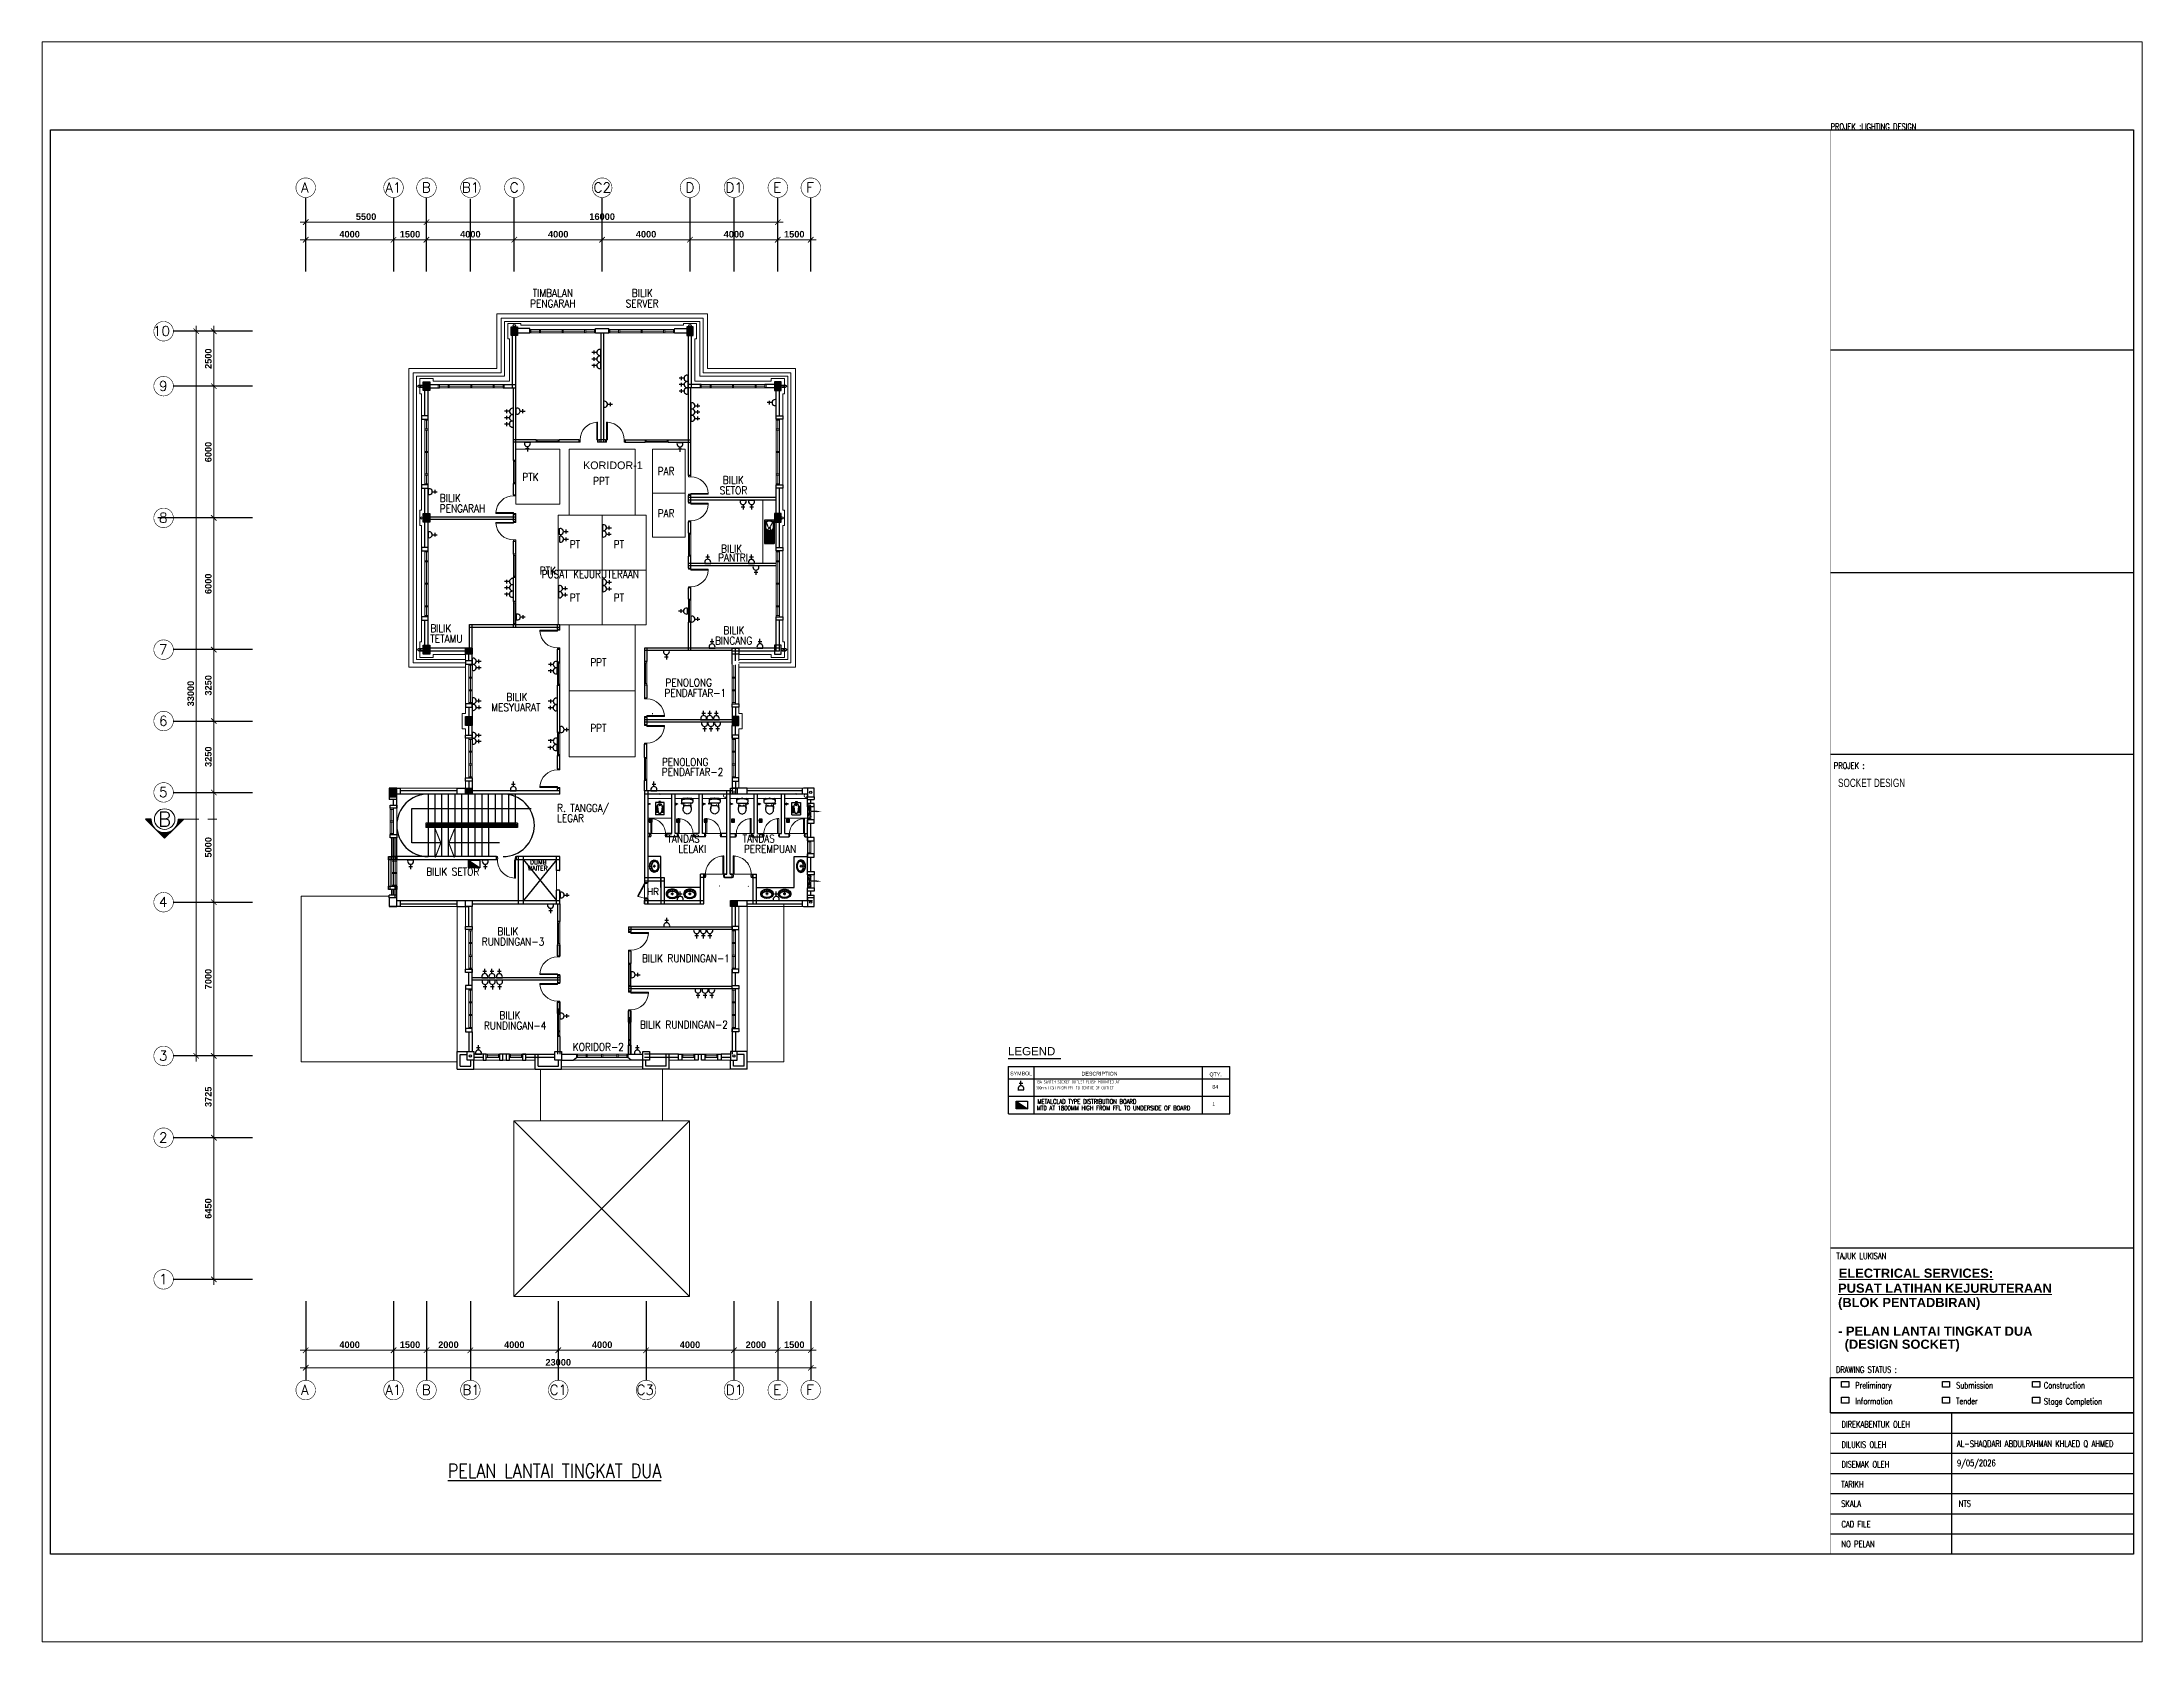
# Paper-space layout 'Layout1' of a CAD drawing. Header units: inches. Extents: x 1.05 to 9.45, y 0.8 to 7.2.
# The model-space entities are those that its viewports show. They can reach past a viewport. Long polylines and large blocks are cut down to what shows.
import ezdxf
from ezdxf.enums import TextEntityAlignment as Align

# ---------------------------------------------------------------- set-up
doc = ezdxf.new("R2010")
doc.units = ezdxf.units.IN
doc.header["$MEASUREMENT"] = 0
for name, pattern in [('DASHDOT', [1, 0.5, -0.25, 0, -0.25]), ('DASHED', [19.05, 12.7, -6.35]), ('DASHED2', [0.375, 0.25, -0.125]), ('HIDDEN', [0.375, 0.25, -0.125])]:
    doc.linetypes.add(name, pattern=pattern)
for name, color, linetype, lineweight in [('1', 8, 'Continuous', 9), ('COLUMN', 8, 'Continuous', 30), ('DETAIL', 8, 'Continuous', 20), ('dim', 8, 'Continuous', 20), ('DOOR', 8, 'Continuous', 20), ('DR', 8, 'Continuous', 18), ('LW', 8, 'Continuous', 20), ('ROOF', 8, 'Continuous', 20), ('t3', 8, 'Continuous', 25), ('TEXT', 8, 'Continuous', 20), ('wall', 8, 'Continuous', 30), ('WIN', 8, 'Continuous', 18)]:
    doc.layers.add(name, color=color, linetype=linetype, lineweight=lineweight)
for name, color, linetype in [('BORDER', 6, 'Continuous'), ('dmension', 4, 'Continuous'), ('DOWNPIPE', 8, 'Continuous'), ('dxt_text', 4, 'Continuous'), ('E-LIGHT', 4, 'Continuous'), ('ELECT', 6, 'Continuous'), ('elk_LAMPU', 6, 'Continuous'), ('elv', 7, 'Continuous'), ('FF-TEXT', 7, 'Continuous'), ('FIXT', 8, 'Continuous'), ('GRID', 8, 'DASHDOT'), ('GRID-TEXT', 8, 'Continuous'), ('LAMPU', 7, 'Continuous'), ('LIGHT', 4, 'Continuous'), ('LWALL', 8, 'Continuous'), ('ORIGIN', 8, 'Continuous'), ('partition', 8, 'Continuous'), ('SAN', 8, 'Continuous'), ('SANITARY', 8, 'Continuous'), ('stair', 8, 'Continuous'), ('t.block', 4, 'Continuous'), ('ZH-ELEK', 4, 'Continuous')]:
    doc.layers.add(name, color=color, linetype=linetype)
doc.layers.get('E-LIGHT').off()
doc.layers.get('elk_LAMPU').off()
doc.styles.add('ARIAL2', font='arial.ttf', dxfattribs={"height": 200})
doc.styles.add('DIM', font='dim', dxfattribs={"width": 0.75})
doc.styles.add('LAILA', font='romans.shx', dxfattribs={"width": 0.85})
doc.styles.add('ROMANS', font='romans.shx', dxfattribs={"width": 0.5, "height": 400})
doc.styles.add('SANSSERIF', font='SAS_____.pfb', dxfattribs={"width": 0.7, "height": 700})
doc.styles.add('SANSSERIFBOLD', font='sasb____.pfb', dxfattribs={"height": 12})
doc.styles.get("Standard").update_dxf_attribs({"font": 'arial.ttf'})
doc.styles.add('style1', font='romand.shx', dxfattribs={"height": 250})
doc.styles.add('style2', font='sanssb__.ttf', dxfattribs={"height": 1200})
doc.styles.add('TEXT25', font='SIMPLEX.shx', dxfattribs={"width": 0.7, "height": 62.5})
doc.styles.add('VERDANA1000', font='romand.shx', dxfattribs={"height": 1000})
pattern_1 = [(45, (-268886.374, -435299.072), (8.71155554, -8.71155554), [])]

psp = doc.layouts.get("Layout1")

msp = doc.modelspace()

# ---------------------------------------------------------------- texts
at = {"insert": (24272, 49768), "char_height": 350, "width": 2720.65, "attachment_point": 1}
msp.add_mtext('KORIDOR-1', dxfattribs=at)
at = {"layer": 'BORDER', "color": 7, "lineweight": 100, "style": 'SANSSERIF', "width": 0.7}
msp.add_text('SOCKET DESIGN', height=380, dxfattribs=at).set_placement((81421, 34943))
at = {"layer": 'dim', "char_height": 300, "attachment_point": 5, "style": 'style2'}
for s, insert in [('\\A1;4000', (13640, 60115)), ('\\A1;5500', (14390, 60915)), ('\\A1;1500', (16390, 60115)), ('\\A1;4000', (19140, 60115)), ('\\A1;4000', (23140, 60115)), ('\\A1;16000', (25140, 60915)), ('\\A1;4000', (27140, 60115)), ('\\A1;4000', (31140, 60115)), ('\\A1;1500', (33890, 60115)), ('\\A1;4000', (13640, 9544)), ('\\A1;1500', (16390, 9544)), ('\\A1;2000', (18140, 9544)), ('\\A1;4000', (21140, 9544)), ('\\A1;4000', (25140, 9544)), ('\\A1;4000', (29140, 9544)), ('\\A1;2000', (32140, 9544)), ('\\A1;1500', (33890, 9544)), ('\\A1;23000', (23140, 8744))]:
    msp.add_mtext(s, dxfattribs=dict(at, insert=insert))
at = {"layer": 'dim', "char_height": 300, "attachment_point": 5, "rotation": 90, "style": 'style2'}
for s, insert in [('\\A1;2500', (7206, 54448)), ('\\A1;6000', (7206, 50198)), ('\\A1;6000', (7206, 44198)), ('\\A1;33000', (6406, 39198)), ('\\A1;3250', (7206, 39573)), ('\\A1;3250', (7206, 36323)), ('\\A1;5000', (7206, 32198)), ('\\A1;7000', (7206, 26198)), ('\\A1;3725', (7206, 20836)), ('\\A1;6450', (7206, 15748))]:
    msp.add_mtext(s, dxfattribs=dict(at, insert=insert))
at = {"layer": 'dxt_text', "style": 'TEXT25', "width": 0.7}
for s, height, p in [('PROJEK :LIGHTING DESIGN', 287.51, (81080, 64871)), ('PROJEK :LIGHTING DESIGN', 287.51, (81080, 64871)), ('PROJEK :LIGHTING DESIGN', 287.51, (81080, 64871)), ('PROJEK :', 287.5, (81227, 35770)), ('TAJUK LUKISAN', 287.51, (81347, 13446)), ('DIREKABENTUK OLEH', 287.51, (81578, 5773)), ('DILUKIS OLEH', 287.51, (81578, 4853)), ('AL-SHAQDARI ABDULRAHMAN KHLAED Q AHMED ', 287.51, (86837, 4890)), ('DISEMAK OLEH', 287.51, (81578, 3953)), ('9/05/2026', 287.5, (86837, 4013)), ('TARIKH ', 287.5, (81565, 3045)), ('SKALA ', 287.5, (81565, 2160)), ('NTS', 287.5, (86917, 2171)), ('CAD FILE ', 287.5, (81577, 1231)), ('NO PELAN', 287.5, (81577, 326))]:
    msp.add_text(s, height=height, dxfattribs=at).set_placement(p)
at = {"layer": 'dxt_text', "attachment_point": 1, "style": 'TEXT25'}
for s, insert, char_height in [('DRAWING STATUS :', (81323, 8552), 287.51), ('Preliminary', (82200, 7841), 287.51), ('Submission', (86795, 7841), 287.5), ('Construction', (90790, 7841), 287.51), ('Information', (82200, 7121), 287.51), ('Tender', (86795, 7121), 287.5), ('Stage Completion', (90790, 7109), 287.51)]:
    msp.add_mtext(s, dxfattribs=dict(at, insert=insert, char_height=char_height))
at = {"layer": 'ELECT', "color": 7, "style": 'ROMANS', "width": 0.75}
for s, p in [('MTD AT 1800MM HIGH FROM FFL TO UNDERSIDE OF BOARD', (44932, 20225)), ('METALCLAD TYPE DISTRIBUTION BOARD', (44963, 20522))]:
    msp.add_text(s, height=200, dxfattribs=at).set_placement(p)
at = {"layer": 'FF-TEXT', "color": 3, "style": 'LAILA', "width": 0.85}
msp.add_text('%%uPELAN LANTAI TINGKAT DUA', height=625, dxfattribs=at).set_placement((18108, 3491))
at = {"layer": 'GRID-TEXT', "style": 'style1'}
for s, p in [('A', (11431, 62019)), ('A1', (15269, 62019)), ('B', (16931, 62019)), ('B1', (18754, 62019)), ('C', (20931, 62019)), ('C2', (24750, 62019)), ('D', (28931, 62019)), ('D1', (30756, 62019)), ('E', (32931, 62019)), ('F', (34431, 62019)), ('10', (4687, 55483)), ('9', (4961, 52983)), ('8', (4961, 46983)), ('7', (4961, 40983)), ('6', (4961, 37733)), ('5', (4961, 34483)), ('4', (4961, 29483)), ('3', (4961, 22483)), ('2', (4961, 18758)), ('1', (4961, 12308)), ('A', (11431, 7267)), ('A1', (15269, 7267)), ('B', (16931, 7267)), ('B1', (18778, 7267)), ('C1', (22750, 7267)), ('C3', (26706, 7267)), ('D1', (30776, 7267)), ('E', (32931, 7267)), ('F', (34431, 7267))]:
    msp.add_text(s, height=450, dxfattribs=at).set_placement(p)
at = {"layer": 'LAMPU', "style": 'ARIAL2'}
for s, height, p in [('LEGEND', 374.8, (43623, 22726)), ('SYMBOL', 171.8, (43721, 21813)), ('DESCRIPTION', 171.84, (46971, 21803)), ('QTY.', 171.8, (52798, 21772)), ('84', 171.8, (52927, 21201)), ('1', 172, (52927, 20419))]:
    msp.add_text(s, height=height, dxfattribs=at).set_placement(p)
at = {"layer": 'LAMPU', "color": 7, "linetype": 'Continuous', "style": 'DIM', "width": 0.75}
for s, p in [('300mm HIGH FROM FFL TO CENTRE OF OUTLET', (44894, 21169)), ('13A SWITCH SOCKET OUTLET FLUSH MOUNTED AT', (44915, 21441))]:
    msp.add_text(s, height=151.22, dxfattribs=at).set_placement(p)
at = {"layer": 't3', "style": 'LAILA', "width": 0.85}
for s, p in [('TIMBALAN', (21979, 57610)), ('BILIK', (26492, 57610)), ('PENGARAH', (21864, 57136)), ('SERVER', (26210, 57136)), ('BILIK', (30636, 49098)), ('BILIK', (17746, 48275)), ('SETOR', (30495, 48624)), ('PENGARAH', (17746, 47801)), ('BILIK', (30559, 45978)), ('PANTRI', (30421, 45561)), ('PUSAT KEJURUTERAAN', (22383, 44811)), ('BILIK', (17315, 42340)), ('BILIK', (30664, 42258)), ('TETAMU', (17315, 41867)), ('BINCANG', (30279, 41785)), ('BILIK', (20784, 39218)), ('PENDAFTAR-1', (27979, 39401)), ('PENOLONG', (28026, 39874)), ('MESYUARAT', (20091, 38744)), ('PENDAFTAR-2', (27854, 35808)), ('PENOLONG', (27862, 36255)), ('R. TANGGA/', (23090, 34159)), ('LEGAR', (23090, 33699)), ('TANDAS', (28111, 32763)), ('TANDAS', (31537, 32765)), ('LELAKI', (28612, 32299)), ('PEREMPUAN', (31597, 32298)), ('BILIK SETOR', (17132, 31262)), ('RUNDINGAN-3', (19660, 28072)), ('BILIK', (20369, 28545)), ('BILIK RUNDINGAN-1', (26951, 27313)), ('RUNDINGAN-4', (19756, 24254)), ('BILIK', (20465, 24727)), ('BILIK RUNDINGAN-2', (26860, 24295)), ('KORIDOR-2', (23806, 23277))]:
    msp.add_text(s, height=350, dxfattribs=at).set_placement(p, align=Align.TOP_LEFT)
for s, p in [(' PTK', (21299, 48887)), ('PPT', (24726, 48706)), ('PAR', (27668, 49151)), ('PAR', (27668, 47236)), (' PT', (23458, 45816)), (' PT', (25458, 45816)), (' PTK', (22091, 44622)), (' PT', (23458, 43392)), (' PT', (25458, 43392)), ('PPT', (24602, 40450)), ('PPT', (24602, 37450))]:
    msp.add_text(s, height=350, dxfattribs=at).set_placement(p)
at = {"layer": 't3', "ltscale": 3, "style": 'ROMANS'}
msp.add_text('B', height=660, dxfattribs=at).set_placement((4915, 33149))
at = {"layer": 't3', "style": 'VERDANA1000'}
for s, height, p in [('DUMB', 200, (21854, 31623)), ('WAITER', 200, (21750, 31348)), ('HR', 300, (27181, 30333))]:
    msp.add_text(s, height=height, dxfattribs=at).set_placement(p, align=Align.TOP_LEFT)
at = {"layer": 'TEXT', "linetype": 'ByBlock', "style": 'SANSSERIFBOLD'}
for s, p in [('%%UELECTRICAL SERVICES:', (81452, 12595)), ('%%UPUSAT LATIHAN KEJURUTERAAN', (81423, 11913)), ('(BLOK PENTADBIRAN)', (81423, 11261)), ('- PELAN LANTAI TINGKAT DUA', (81423, 9955)), ('(DESIGN SOCKET)', (81721, 9360))]:
    msp.add_text(s, height=419.4, dxfattribs=at).set_placement(p)

# ---------------------------------------------------------------- blocks, each defined once
blk = doc.blocks.new('_ArchTick')
at = {"color": 0, "linetype": 'ByBlock', "const_width": 0.15}
blk.add_lwpolyline([(-0.5, -0.5), (0.5, 0.5)], dxfattribs=at)
blk = doc.blocks.new('dr16')
at = {"layer": 'DOOR', "color": 1}
blk.add_line((-2409712, -909071), (-2409602, -909071), dxfattribs=at)
for points in [[(-2409712, -909071), (-2409602, -909071), (-2409602, -909021), (-2409712, -909021)], [(-2410511, -909831), (-2409712, -909831), (-2409712, -909871), (-2410511, -909871)], [(-2409712, -909921), (-2409602, -909921), (-2409602, -909871), (-2409712, -909871)]]:
    blk.add_lwpolyline(points, close=True, dxfattribs=at)
at = {"layer": 'DOOR', "color": 9}
blk.add_arc((-2409712, -909871), 800, 90, 177.13402, dxfattribs=at)
blk = doc.blocks.new('AW30')
at = {"layer": 'wall'}
for points in [[(-2473393, -914141), (-2473243, -914141), (-2473243, -913866), (-2473393, -913866)], [(-2472643, -914141), (-2472493, -914141), (-2472493, -913866), (-2472643, -913866)]]:
    blk.add_lwpolyline(points, close=True, dxfattribs=at)
at = {"layer": 'WIN', "color": 1}
for p, q in [((-2473243, -913866), (-2472643, -913866)), ((-2473218, -914016), (-2472643, -914016)), ((-2473193, -913941), (-2472693, -913941))]:
    blk.add_line(p, q, dxfattribs=at)
at = {"layer": 'WIN', "color": 2}
blk.add_line((-2473243, -914141), (-2472643, -914141), dxfattribs=at)
at = {"layer": 'WIN', "color": 1}
for points in [[(-2473243, -914016), (-2473193, -914016), (-2473193, -913866), (-2473243, -913866)], [(-2472693, -914016), (-2472643, -914016), (-2472643, -913866), (-2472693, -913866)]]:
    blk.add_lwpolyline(points, close=True, dxfattribs=at)
blk = doc.blocks.new('WW')
at = {"layer": 'wall'}
for points in [[(-2476669, -906963), (-2476669, -907113), (-2476969, -907113), (-2476969, -906963)], [(-2476669, -908313), (-2476669, -908463), (-2476969, -908463), (-2476969, -908313)]]:
    blk.add_lwpolyline(points, close=True, dxfattribs=at)
at = {"layer": 'WIN', "color": 2}
blk.add_line((-2476969, -907113), (-2476969, -908313), dxfattribs=at)
at = {"layer": 'WIN'}
for p, q in [((-2476819, -908313), (-2476819, -907113)), ((-2476744, -907163), (-2476744, -907688)), ((-2476669, -908313), (-2476669, -907113)), ((-2476744, -907738), (-2476744, -908263))]:
    blk.add_line(p, q, dxfattribs=at)
for points in [[(-2476819, -907113), (-2476819, -907163), (-2476669, -907163), (-2476669, -907113)], [(-2476819, -907688), (-2476819, -907738), (-2476669, -907738), (-2476669, -907688)], [(-2476819, -908263), (-2476819, -908313), (-2476669, -908313), (-2476669, -908263)]]:
    blk.add_lwpolyline(points, close=True, dxfattribs=at)
blk = doc.blocks.new('WIN')
at = {"layer": 'WIN', "color": 1}
for p, q in [((-2479668, -915155), (-2476718, -915155)), ((-2479668, -915305), (-2476718, -915305)), ((-2479643, -915230), (-2479243, -915230)), ((-2479193, -915230), (-2478218, -915230)), ((-2478168, -915230), (-2477193, -915230)), ((-2477143, -915230), (-2476743, -915230))]:
    blk.add_line(p, q, dxfattribs=at)
for points in [[(-2479693, -915305), (-2479643, -915305), (-2479643, -915155), (-2479693, -915155)], [(-2479243, -915305), (-2479193, -915305), (-2479193, -915155), (-2479243, -915155)], [(-2478218, -915305), (-2478168, -915305), (-2478168, -915155), (-2478218, -915155)], [(-2477193, -915305), (-2477143, -915305), (-2477143, -915155), (-2477193, -915155)], [(-2476743, -915305), (-2476693, -915305), (-2476693, -915155), (-2476743, -915155)]]:
    blk.add_lwpolyline(points, close=True, dxfattribs=at)
blk = doc.blocks.new('Kit-sink')
at = {"layer": 'SAN'}
for p, q in [((0, 0), (0, -427)), ((1052, 15), (15, 15)), ((1028, 2), (38, 2)), ((1067, -427), (1067, 0)), ((14, -24), (14, -404)), ((15, -442), (1052, -442)), ((34, -168), (34, -260)), ((38, -428), (1028, -428)), ((50, -184), (50, -244)), ((313, -266), (159, -331)), ((165, -100), (316, -174)), ((356, -18), (184, -18)), ((184, -410), (356, -410)), ((340, -34), (200, -34)), ((200, -394), (340, -394)), ((356, -18), (1024, -18)), ((356, -410), (1024, -410)), ((412, -263), (461, -307)), ((418, -171), (467, -137)), ((466, -66), (1024, -66)), ((466, -360), (1024, -360)), ((490, -184), (490, -244)), ((496, -116), (1024, -116)), ((496, -312), (1024, -312)), ((505, -164), (1024, -164)), ((505, -262), (1024, -262)), ((506, -168), (506, -260)), ((506, -214), (1024, -214)), ((1054, -404), (1054, -24))]:
    blk.add_line(p, q, dxfattribs=at)
for radius in [40, 23.9]:
    blk.add_circle((362, -214), radius, dxfattribs=at)
for centre, radius, start, end in [((15, 0), 15, 90, 180), ((38, -24), 25, 90, 180), ((1028, -24), 25, 0, 90), ((1052, 0), 15, 0, 90), ((15, -427), 15, 180, 270), ((38, -404), 25, 180, 270), ((184, -168), 150, 90, 180), ((184, -260), 150, 180, 270), ((200, -184), 150, 90, 180), ((200, -244), 150, 180, 270), ((340, -184), 150, 0, 90), ((340, -244), 150, 270, 0), ((356, -168), 150, 0, 90), ((356, -260), 150, 270, 0), ((1028, -404), 25, 270, 0), ((1052, -427), 15, 270, 0)]:
    blk.add_arc(centre, radius, start, end, dxfattribs=at)
blk = doc.blocks.new('Dp750')
at = {"layer": 'DOOR', "color": 1}
for p, q in [((0, 150), (0, 0)), ((0, 150), (0, 0)), ((750, 150), (750, 0)), ((750, 150), (750, 0))]:
    blk.add_line(p, q, dxfattribs=at)
at = {"layer": 'DOOR'}
for p, q in [((0, 150), (35, 150)), ((0, 0), (35, 0)), ((35, 150), (35, 100)), ((35, 100), (50, 100)), ((35, 50), (50, 50)), ((35, 50), (35, 0)), ((50, 100), (50, 50)), ((700, 100), (700, 50)), ((700, 100), (715, 100)), ((700, 50), (715, 50)), ((715, 150), (750, 150)), ((715, 150), (715, 100)), ((715, 50), (715, 0)), ((715, 0), (750, 0))]:
    blk.add_line(p, q, dxfattribs=at)
blk.add_lwpolyline([(35, 150), (35, 830), (85, 830), (85, 150)], close=True, dxfattribs=at)
at = {"layer": 'DOOR', "color": 9, "linetype": 'DASHED', "ltscale": 100}
blk.add_arc((35, 150), 680, 360, 85.78327, dxfattribs=at)
blk = doc.blocks.new('TAB')
at = {"layer": 'FIXT'}
for p, q in [((-186, 13), (-70, 22)), ((-186, -13), (-186, 13)), ((-120, 5), (-120, -5)), ((-80, 10), (-115, 10)), ((-70, 55), (-70, 20)), ((-55, 60), (-65, 60)), ((-50, 55), (-50, 20)), ((-50, 24), (-46, 24)), ((-5, 10), (-40, 10)), ((0, 5), (0, -5)), ((-186, -13), (-70, -22)), ((-80, -10), (-115, -10)), ((-70, -20), (-70, -55)), ((-55, -60), (-65, -60)), ((-50, -20), (-50, -55)), ((-50, -24), (-46, -24)), ((-5, -10), (-40, -10))]:
    blk.add_line(p, q, dxfattribs=at)
for centre, radius, start, end in [((-115, 5), 5, 90, 180), ((-80, 20), 10, 270, 0), ((-65, 55), 5, 90, 180), ((-55, 55), 5, 0, 90), ((-40, 20), 10, 180, 270), ((-46, 0), 24.2, 24.44334, 90), ((-5, 5), 5, 0, 90), ((-115, -5), 5, 180, 270), ((-80, -20), 10, 0, 90), ((-65, -55), 5, 180, 270), ((-55, -55), 5, 270, 0), ((-40, -20), 10, 90, 180), ((-46, 0), 24.2, 270, 335.55666), ((-5, -5), 5, 270, 0)]:
    blk.add_arc(centre, radius, start, end, dxfattribs=at)
blk = doc.blocks.new('TAP1-P')
at = {"layer": 'FIXT', "rotation": 90}
blk.add_blockref('TAB', (0, 0), dxfattribs=at)
blk = doc.blocks.new('TAP(C)')
at = {"layer": 'wall', "xscale": -0.599999999973992, "yscale": 0.5999999999767169, "zscale": 0.5999999999999999, "rotation": 269.9999000484524}
blk.add_blockref('TAP1-P', (0, 0), dxfattribs=at)
blk = doc.blocks.new('*X17')
at = {"color": 0}
for p, q in [((89.85, 61.2), (89.9, 61.25)), ((89.85, 61.22), (89.88, 61.25)), ((89.9, 61.17), (89.85, 61.22)), ((89.89, 61.17), (89.85, 61.2)), ((89.86, 61.19), (89.91, 61.24)), ((89.92, 61.17), (89.86, 61.23)), ((89.93, 61.18), (89.87, 61.24)), ((89.87, 61.18), (89.92, 61.23)), ((89.93, 61.2), (89.88, 61.24)), ((89.88, 61.17), (89.93, 61.22)), ((89.89, 61.17), (89.93, 61.21)), ((89.93, 61.21), (89.9, 61.25))]:
    blk.add_line(p, q, dxfattribs=at)
blk = doc.blocks.new('ZPO')
at = {"layer": 'ORIGIN'}
for p, q in [((-20, 20), (-20, -20)), ((-20, 20), (20, -20)), ((-20, -20), (20, 20)), ((20, -20), (20, 20))]:
    blk.add_line(p, q, dxfattribs=at)
blk = doc.blocks.new('Dp900')
at = {"layer": 'DOOR', "color": 4}
for p, q in [((35, 150), (0, 150)), ((0, 0), (35, 0)), ((35, 150), (35, 100)), ((50, 100), (35, 100)), ((50, 50), (35, 50)), ((35, 50), (35, 0)), ((50, 100), (50, 50)), ((850, 100), (850, 50)), ((865, 100), (850, 100)), ((865, 50), (850, 50)), ((900, 150), (865, 150)), ((865, 150), (865, 100)), ((865, 50), (865, 0)), ((865, 0), (900, 0))]:
    blk.add_line(p, q, dxfattribs=at)
at = {"layer": 'DOOR', "color": 1}
for p, q in [((0, 150), (0, 0)), ((0, 150), (0, 0)), ((900, 150), (900, 0)), ((900, 150), (900, 0))]:
    blk.add_line(p, q, dxfattribs=at)
at = {"layer": 'DOOR'}
blk.add_lwpolyline([(35, 150), (35, 980), (85, 980), (85, 150)], close=True, dxfattribs=at)
at = {"layer": 'DOOR', "color": 9, "linetype": 'DASHED', "ltscale": 100}
blk.add_arc((35, 150), 830, 360, 86.54636, dxfattribs=at)
blk = doc.blocks.new('W22')
at = {"layer": 'LW', "color": 2}
blk.add_line((-2456199, -908621), (-2456199, -908021), dxfattribs=at)
at = {"layer": 'wall'}
for points in [[(-2456499, -908021), (-2456499, -907871), (-2456199, -907871), (-2456199, -908021)], [(-2456499, -908771), (-2456499, -908621), (-2456199, -908621), (-2456199, -908771)]]:
    blk.add_lwpolyline(points, close=True, dxfattribs=at)
at = {"layer": 'WIN', "linetype": 'HIDDEN', "ltscale": 600}
blk.add_line((-2456424, -908571), (-2456424, -908071), dxfattribs=at)
at = {"layer": 'WIN'}
blk.add_line((-2456499, -908571), (-2456349, -908571), dxfattribs=at)
blk.add_lwpolyline([(-2456349, -908021), (-2456349, -908621), (-2456499, -908621), (-2456499, -908021)], dxfattribs=at)
blk.add_lwpolyline([(-2456349, -908071), (-2456349, -908021), (-2456499, -908021), (-2456499, -908071)], close=True, dxfattribs=at)
blk = doc.blocks.new('WC1')
at = {"layer": 'DETAIL', "color": 8}
for p, q in [((-2082463, -671463), (-2082463, -671853)), ((-2082463, -671463), (-2081903, -671463)), ((-2081903, -671853), (-2082463, -671853)), ((-2082363, -671479), (-2082363, -671591)), ((-2082363, -671724), (-2082363, -671837)), ((-2082351, -671479), (-2082351, -671586)), ((-2082351, -671729), (-2082351, -671837)), ((-2082089, -671549), (-2082339, -671584)), ((-2082089, -671767), (-2082339, -671732)), ((-2082338, -671479), (-2082338, -671583)), ((-2082338, -671732), (-2082338, -671837)), ((-2082326, -671479), (-2082326, -671582)), ((-2082326, -671734), (-2082326, -671837)), ((-2082313, -671479), (-2082313, -671580)), ((-2082313, -671736), (-2082313, -671837)), ((-2082301, -671479), (-2082301, -671578)), ((-2082301, -671737), (-2082301, -671837)), ((-2082288, -671479), (-2082288, -671577)), ((-2082288, -671739), (-2082288, -671837)), ((-2082276, -671479), (-2082276, -671575)), ((-2082276, -671741), (-2082276, -671837)), ((-2082263, -671479), (-2082263, -671573)), ((-2082263, -671743), (-2082263, -671837)), ((-2082251, -671479), (-2082251, -671571)), ((-2082251, -671744), (-2082251, -671837)), ((-2082238, -671479), (-2082238, -671570)), ((-2082238, -671746), (-2082238, -671837)), ((-2082226, -671479), (-2082226, -671568)), ((-2082226, -671748), (-2082226, -671837)), ((-2082213, -671479), (-2082213, -671566)), ((-2082213, -671749), (-2082213, -671837)), ((-2082201, -671479), (-2082201, -671564)), ((-2082201, -671751), (-2082201, -671837)), ((-2082188, -671479), (-2082188, -671563)), ((-2082188, -671753), (-2082188, -671837)), ((-2082176, -671479), (-2082176, -671561)), ((-2082176, -671755), (-2082176, -671837)), ((-2082163, -671479), (-2082163, -671559)), ((-2082163, -671756), (-2082163, -671837)), ((-2082151, -671479), (-2082151, -671557)), ((-2082151, -671758), (-2082151, -671837)), ((-2082138, -671479), (-2082138, -671556)), ((-2082138, -671760), (-2082138, -671837)), ((-2082126, -671479), (-2082126, -671554)), ((-2082126, -671762), (-2082126, -671837)), ((-2082113, -671479), (-2082113, -671552)), ((-2082113, -671763), (-2082113, -671837)), ((-2082101, -671479), (-2082101, -671551)), ((-2082101, -671765), (-2082101, -671837)), ((-2082088, -671479), (-2082088, -671549)), ((-2082088, -671767), (-2082088, -671837)), ((-2082076, -671479), (-2082076, -671548)), ((-2082076, -671768), (-2082076, -671837)), ((-2081903, -671463), (-2081903, -671853)), ((-2081863, -671619), (-2081903, -671619)), ((-2081863, -671697), (-2081903, -671697)), ((-2081863, -671619), (-2081863, -671697))]:
    blk.add_line(p, q, dxfattribs=at)
for centre, radius, start, end in [((-2082328, -671658), 75, 97.88903, 262.11097), ((-2082357, -671479), 6.25, 0, 180), ((-2082357, -671837), 6.25, 180, 0), ((-2082332, -671479), 6.25, 0, 180), ((-2082332, -671837), 6.25, 180, 0), ((-2082307, -671479), 6.25, 0, 180), ((-2082307, -671837), 6.25, 180, 0), ((-2082282, -671479), 6.25, 0, 180), ((-2082282, -671837), 6.25, 180, 0), ((-2082257, -671479), 6.25, 0, 180), ((-2082257, -671837), 6.25, 180, 0), ((-2082232, -671479), 6.25, 0, 180), ((-2082232, -671837), 6.25, 180, 0), ((-2082207, -671479), 6.25, 0, 180), ((-2082207, -671837), 6.25, 180, 0), ((-2082182, -671479), 6.25, 0, 180), ((-2082182, -671837), 6.25, 180, 0), ((-2082157, -671479), 6.25, 0, 180), ((-2082157, -671837), 6.25, 180, 0), ((-2082132, -671479), 6.25, 0, 180), ((-2082132, -671837), 6.25, 180, 0), ((-2082107, -671479), 6.25, 0, 180), ((-2082107, -671837), 6.25, 180, 0), ((-2082073, -671658), 110, 262.11097, 97.88903), ((-2082082, -671479), 6.25, 0, 180), ((-2082082, -671837), 6.25, 180, 0), ((-2081988, -671658), 45, 68.12709, 291.87291), ((-2081988, -671658), 37.5, 57.03561, 302.96439)]:
    blk.add_arc(centre, radius, start, end, dxfattribs=at)
at = {"layer": 'ORIGIN', "color": 8}
for p, q in [((-2081498, -671638), (-2081538, -671638)), ((-2081498, -671638), (-2081538, -671678)), ((-2081538, -671638), (-2081498, -671678)), ((-2081538, -671678), (-2081498, -671678))]:
    blk.add_line(p, q, dxfattribs=at)
blk = doc.blocks.new('GF')
at = {"layer": 'wall'}
for points in [[(-2478464, -901233), (-2478464, -901383), (-2478764, -901383), (-2478764, -901233)], [(-2478464, -902583), (-2478464, -902733), (-2478764, -902733), (-2478764, -902583)]]:
    blk.add_lwpolyline(points, close=True, dxfattribs=at)
at = {"layer": 'WIN'}
for p, q in [((-2478764, -902583), (-2478764, -901383)), ((-2478689, -901433), (-2478689, -901958)), ((-2478614, -902583), (-2478614, -901383)), ((-2478689, -902008), (-2478689, -902533))]:
    blk.add_line(p, q, dxfattribs=at)
at = {"layer": 'WIN', "color": 2}
blk.add_line((-2478464, -901383), (-2478464, -902583), dxfattribs=at)
at = {"layer": 'WIN'}
for points in [[(-2478764, -901383), (-2478764, -901433), (-2478614, -901433), (-2478614, -901383)], [(-2478764, -901958), (-2478764, -902008), (-2478614, -902008), (-2478614, -901958)], [(-2478764, -902533), (-2478764, -902583), (-2478614, -902583), (-2478614, -902533)]]:
    blk.add_lwpolyline(points, close=True, dxfattribs=at)
blk = doc.blocks.new('*X19')
at = {"color": 0}
for p, q in [((89.85, 61.2), (89.9, 61.25)), ((89.85, 61.22), (89.88, 61.25)), ((89.9, 61.17), (89.85, 61.22)), ((89.89, 61.17), (89.85, 61.2)), ((89.86, 61.19), (89.91, 61.24)), ((89.92, 61.17), (89.86, 61.23)), ((89.93, 61.18), (89.87, 61.24)), ((89.87, 61.18), (89.92, 61.23)), ((89.93, 61.2), (89.88, 61.24)), ((89.88, 61.17), (89.93, 61.22)), ((89.89, 61.17), (89.93, 61.21)), ((89.93, 61.21), (89.9, 61.25))]:
    blk.add_line(p, q, dxfattribs=at)
blk = doc.blocks.new('Ef')
at = {"layer": 'LIGHT'}
for p, q in [((-291, -23), (-291, 17)), ((-214, -80), (231, 74)), ((-214, 74), (231, -80)), ((309, 17), (309, -23))]:
    blk.add_line(p, q, dxfattribs=at)
at = {"layer": 'LIGHT', "color": 7}
blk.add_line((4, 348), (4, 102), dxfattribs=at)
at = {"layer": 'LIGHT'}
for centre, start, end in [((-231, 17), 72.63179, 180), ((249, 17), 0, 107.36821), ((-231, -23), 180, 287.36821), ((249, -23), 252.63179, 0)]:
    blk.add_arc(centre, 60, start, end, dxfattribs=at)
at = {"layer": 'LIGHT', "color": 7}
blk.add_solid([(-30, 348), (37, 348), (4, 548)], dxfattribs=at)
blk = doc.blocks.new('SOCKET(in)')
at = {"layer": 'ELECT', "color": 6}
for p, q in [((86605076, -1197967), (86605244, -1197967)), ((86605160, -1198079), (86605160, -1197854)), ((86605024, -1198269), (86605296, -1198269))]:
    blk.add_line(p, q, dxfattribs=at)
blk.add_arc((86605160, -1198216), 136, 336.97635, 203.02365, dxfattribs=at)
blk = doc.blocks.new('db')
at = {"layer": 'ELECT', "linetype": 'HIDDEN'}
h = blk.add_hatch(dxfattribs=at)
h.set_pattern_fill('ANSI31', color=1)
h.set_pattern_definition([(45, (86598825.6438, -1236353.68272), (-0.08838834765, 0.08838834765), [])])
h.paths.add_polyline_path([(86613542, -1195392), (86613032, -1195044), (86613032, -1195392)])
at = {"layer": 'ELECT', "color": 7, "linetype": 'HIDDEN'}
blk.add_line((86613032, -1195044), (86613542, -1195392), dxfattribs=at)
blk.add_lwpolyline([(86613032, -1195044), (86613542, -1195044), (86613542, -1195392), (86613032, -1195392)], close=True, dxfattribs=at)

# ---------------------------------------------------------------- hatches: boundary and pattern name
at = {"layer": 'COLUMN'}
for points in [[(18915, 41273), (19215, 41273), (19215, 40998), (18915, 40998)], [(15790, 34498), (15790, 34898), (15440, 34898), (15440, 34498)], [(18915, 34898), (19215, 34898), (19215, 34623), (18915, 34623)], [(30990, 29773), (31290, 29773), (31290, 29498), (30990, 29498)]]:
    msp.add_hatch(color=256, dxfattribs=at).paths.add_polyline_path(points)
at = {"layer": 'ELECT', "linetype": 'HIDDEN'}
h = msp.add_hatch(dxfattribs=at)
h.set_pattern_fill('ANSI31', color=1)
h.set_pattern_definition([(45, (4851.90743, -9694.88745), (-0.08838834765, 0.08838834765), [])])
h.paths.add_polyline_path([(19058, 31614), (19058, 31267), (19568, 31267)])
at = {"layer": 'LW'}
h = msp.add_hatch(dxfattribs=at)
h.set_pattern_fill('U', color=256, scale=12.32, angle=-45, style=0, pattern_type=0)
h.set_pattern_definition(pattern_1)
edge = h.paths.add_edge_path()
edge.add_arc((5217, 33481), 616, 540, 585)
edge.add_line((4782, 33045), (4346, 33481))
edge.add_line((4346, 33481), (4601, 33481))
h = msp.add_hatch(dxfattribs=at)
h.set_pattern_fill('U', color=256, scale=12.32, angle=-45, style=0, pattern_type=0)
h.set_pattern_definition(pattern_1)
edge = h.paths.add_edge_path()
edge.add_line((6088, 33481), (5653, 33045))
edge.add_arc((5217, 33481), 616, 675, 720)
edge.add_line((5833, 33481), (6088, 33481))
h = msp.add_hatch(dxfattribs=at)
h.set_pattern_fill('U', color=256, scale=12.32, angle=-45, style=0, pattern_type=0)
h.set_pattern_definition(pattern_1)
edge = h.paths.add_edge_path()
edge.add_line((5653, 33045), (5217, 32609))
edge.add_line((5217, 32609), (4782, 33045))
edge.add_arc((5217, 33481), 616, 585, 630)
edge.add_arc((5217, 33481), 616, 630, 675)

# ---------------------------------------------------------------- linework, layer by layer
for p, q in [((4601, 33481), (4346, 33481)), ((5217, 32609), (4346, 33481)), ((5217, 32609), (6088, 33481))]:
    msp.add_line(p, q)
at = {"layer": '1'}
for points in [[(23215, 47823), (23215, 50323), (21215, 50323), (21215, 47823)], [(23640, 50323), (23640, 47323), (26640, 47323), (26640, 50323)], [(27426, 50323), (28926, 50323), (28926, 48323), (27426, 48323)], [(28926, 48323), (27426, 48323), (27426, 46323), (28926, 46323)], [(25140, 44823), (25140, 47323), (23140, 47323), (23140, 44823)], [(27140, 44823), (27140, 47323), (25140, 47323), (25140, 44823)], [(25140, 42323), (25140, 44823), (23140, 44823), (23140, 42323)], [(27140, 42323), (27140, 44823), (25140, 44823), (25140, 42323)], [(23640, 42323), (23640, 39323), (26640, 39323), (26640, 42323)], [(23640, 39323), (23640, 36323), (26640, 36323), (26640, 39323)]]:
    msp.add_lwpolyline(points, close=True, dxfattribs=at)
at = {"layer": 'COLUMN'}
for points in [[(20990, 55898), (21290, 55898), (21290, 55498), (20990, 55498)], [(29290, 55898), (28990, 55898), (28990, 55498), (29290, 55498)], [(16990, 53398), (17290, 53398), (17290, 52998), (16990, 52998)], [(33290, 53398), (32990, 53398), (32990, 52998), (33290, 52998)], [(16990, 47398), (17290, 47398), (17290, 46998), (16990, 46998)], [(33290, 47398), (32990, 47398), (32990, 46998), (33290, 46998)], [(16990, 41398), (17290, 41398), (17290, 40998), (16990, 40998)], [(18915, 41273), (19215, 41273), (19215, 40998), (18915, 40998)], [(31065, 41273), (31365, 41273), (31365, 40998), (31065, 40998)], [(33290, 41398), (32990, 41398), (32990, 40998), (33290, 40998)], [(18915, 38148), (19215, 38148), (19215, 37748), (18915, 37748)], [(31365, 38148), (31065, 38148), (31065, 37748), (31365, 37748)], [(15790, 34498), (15790, 34898), (15440, 34898), (15440, 34498)], [(15790, 34498), (15790, 34898), (15440, 34898), (15440, 34498)], [(18915, 34898), (19215, 34898), (19215, 34623), (18915, 34623)], [(18915, 34898), (19215, 34898), (19215, 34623), (18915, 34623)], [(30990, 34898), (31290, 34898), (31290, 34623), (30990, 34623)], [(34790, 34898), (34490, 34898), (34490, 34498), (34790, 34498)], [(15790, 29498), (15790, 29898), (15440, 29898), (15440, 29498)], [(18915, 29773), (19215, 29773), (19215, 29498), (18915, 29498)], [(30990, 29773), (31290, 29773), (31290, 29498), (30990, 29498)], [(30990, 29773), (31290, 29773), (31290, 29498), (30990, 29498)], [(34790, 29898), (34490, 29898), (34490, 29498), (34790, 29498)], [(34790, 29898), (34490, 29898), (34490, 29498), (34790, 29498)], [(18990, 22898), (19290, 22898), (19290, 22498), (18990, 22498)], [(22990, 22898), (23290, 22898), (23290, 22498), (22990, 22498)], [(26990, 22898), (27290, 22898), (27290, 22498), (26990, 22498)], [(31290, 22898), (30990, 22898), (30990, 22498), (31290, 22498)]]:
    msp.add_lwpolyline(points, close=True, dxfattribs=at)
for points in [[(20990, 55898), (21290, 55898), (20990, 55498), (21290, 55498)], [(29290, 55898), (28990, 55898), (29290, 55498), (28990, 55498)], [(16990, 53398), (17290, 53398), (16990, 52998), (17290, 52998)], [(33290, 53398), (32990, 53398), (33290, 52998), (32990, 52998)], [(16990, 47398), (17290, 47398), (16990, 46998), (17290, 46998)], [(33290, 47398), (32990, 47398), (33290, 46998), (32990, 46998)], [(16990, 41398), (17290, 41398), (16990, 40998), (17290, 40998)], [(18915, 38148), (19215, 38148), (18915, 37748), (19215, 37748)], [(31365, 38148), (31065, 38148), (31365, 37748), (31065, 37748)]]:
    msp.add_solid(points, dxfattribs=at)
at = {"layer": 'dim'}
for p, q in [((11390, 60665), (17390, 60665)), ((11640, 60170), (11640, 60915)), ((16890, 60665), (33390, 60665)), ((17140, 60170), (17140, 60915)), ((17140, 60170), (17140, 60915)), ((33140, 60170), (33140, 60915)), ((11390, 59865), (15890, 59865)), ((11640, 59370), (11640, 60115)), ((15390, 59865), (17390, 59865)), ((15640, 59370), (15640, 60115)), ((15640, 59370), (15640, 60115)), ((16890, 59865), (21390, 59865)), ((17140, 59370), (17140, 60115)), ((17140, 59370), (17140, 60115)), ((20890, 59865), (25390, 59865)), ((21140, 59370), (21140, 60115)), ((21140, 59370), (21140, 60115)), ((24890, 59865), (29390, 59865)), ((25140, 59370), (25140, 60115)), ((25140, 59370), (25140, 60115)), ((28890, 59865), (33390, 59865)), ((29140, 59370), (29140, 60115)), ((29140, 59370), (29140, 60115)), ((32890, 59865), (34890, 59865)), ((33140, 59370), (33140, 60115)), ((33140, 59370), (33140, 60115)), ((34640, 59370), (34640, 60115)), ((7150, 55698), (6406, 55698)), ((6656, 55948), (6656, 22448)), ((7950, 55698), (7206, 55698)), ((7456, 55948), (7456, 52948)), ((7950, 53198), (7206, 53198)), ((7950, 53198), (7206, 53198)), ((7456, 53448), (7456, 46948)), ((7950, 47198), (7206, 47198)), ((7950, 47198), (7206, 47198)), ((7456, 47448), (7456, 40948)), ((7950, 41198), (7206, 41198)), ((7950, 41198), (7206, 41198)), ((7456, 41448), (7456, 37698)), ((7950, 37948), (7206, 37948)), ((7950, 37948), (7206, 37948)), ((7456, 38198), (7456, 34448)), ((7950, 34698), (7206, 34698)), ((7950, 34698), (7206, 34698)), ((7456, 34948), (7456, 29448)), ((7950, 29698), (7206, 29698)), ((7950, 29698), (7206, 29698)), ((7456, 29948), (7456, 22448)), ((7150, 22698), (6406, 22698)), ((7950, 22698), (7206, 22698)), ((7950, 22698), (7206, 22698)), ((7456, 22948), (7456, 18723)), ((7456, 19223), (7456, 12273)), ((7950, 18973), (7206, 18973)), ((7950, 18973), (7206, 18973)), ((7950, 12523), (7206, 12523)), ((11640, 9788), (11640, 9044)), ((15640, 9788), (15640, 9044)), ((15640, 9788), (15640, 9044)), ((17140, 9788), (17140, 9044)), ((17140, 9788), (17140, 9044)), ((19140, 9788), (19140, 9044)), ((19140, 9788), (19140, 9044)), ((23140, 9788), (23140, 9044)), ((23140, 9788), (23140, 9044)), ((27140, 9788), (27140, 9044)), ((27140, 9788), (27140, 9044)), ((31140, 9788), (31140, 9044)), ((31140, 9788), (31140, 9044)), ((33140, 9788), (33140, 9044)), ((33140, 9788), (33140, 9044)), ((34640, 9788), (34640, 9044)), ((11390, 9294), (15890, 9294)), ((11640, 8988), (11640, 8244)), ((15390, 9294), (17390, 9294)), ((16890, 9294), (19390, 9294)), ((18890, 9294), (23390, 9294)), ((22890, 9294), (27390, 9294)), ((26890, 9294), (31390, 9294)), ((30890, 9294), (33390, 9294)), ((32890, 9294), (34890, 9294)), ((34640, 8988), (34640, 8244)), ((11390, 8494), (34890, 8494))]:
    msp.add_line(p, q, dxfattribs=at)
at = {"layer": 'dmension', "ltscale": 100, "const_width": 23}
msp.add_lwpolyline([(81080, 64871), (81080, 8), (94869, 8), (94869, 64871), (81080, 64871)], dxfattribs=at)
at = {"layer": 'DOWNPIPE'}
for p, q in [((16790, 53248), (16940, 53248)), ((16790, 53148), (16940, 53148)), ((33340, 53248), (33490, 53248)), ((33340, 53148), (33490, 53148)), ((16790, 41248), (16940, 41248)), ((16790, 41148), (16940, 41148)), ((33340, 41248), (33490, 41248)), ((33340, 41148), (33490, 41148))]:
    msp.add_line(p, q, dxfattribs=at)
for centre in [(21140, 55948), (29140, 55948), (16790, 53198), (16940, 53198), (33340, 53198), (33490, 53198), (16940, 47198), (33340, 47198), (16790, 41198), (16940, 41198), (33340, 41198), (33490, 41198), (34640, 34698), (34640, 34698), (34640, 29698), (34640, 29698), (19140, 22698), (31140, 22698)]:
    msp.add_circle(centre, 50, dxfattribs=at)
at = {"layer": 'DR'}
msp.add_line((27065, 29888), (26780, 29951), dxfattribs=at)
for points in [[(27065, 30558), (27100, 30539), (26780, 29951), (26744, 29970)], [(27065, 30598), (27215, 30598), (27215, 30558), (27065, 30558)], [(27065, 30598), (27215, 30598), (27215, 30558), (27065, 30558)], [(27065, 29888), (27215, 29888), (27215, 29848), (27065, 29848)], [(27065, 29888), (27215, 29888), (27215, 29848), (27065, 29848)]]:
    msp.add_lwpolyline(points, close=True, dxfattribs=at)
for points in [[(27105, 30558), (27105, 30548), (27175, 30548), (27175, 30558)], [(27105, 30558), (27105, 30548), (27175, 30548), (27175, 30558)], [(27105, 29888), (27105, 29898), (27175, 29898), (27175, 29888)], [(27105, 29888), (27105, 29898), (27175, 29898), (27175, 29888)]]:
    msp.add_lwpolyline(points, dxfattribs=at)
at = {"layer": 'dxt_text'}
for points in [[(81577, 7606), (81577, 7877), (81906, 7877), (81906, 7606)], [(86171, 7877), (86501, 7877), (86501, 7606), (86171, 7606)], [(86171, 7606), (86171, 7877), (86501, 7877), (86501, 7606)], [(90273, 7606), (90273, 7877), (90602, 7877), (90602, 7606)], [(81577, 7158), (81906, 7158), (81906, 6887), (81577, 6887)], [(81577, 6887), (81577, 7158), (81906, 7158), (81906, 6887)], [(86171, 6887), (86171, 7158), (86501, 7158), (86501, 6887)], [(90273, 6887), (90273, 7158), (90602, 7158), (90602, 6887)]]:
    msp.add_lwpolyline(points, close=True, dxfattribs=at)
at = {"layer": 'ELECT', "color": 6}
for p, q in [((24893, 54735), (24668, 54735)), ((24781, 54651), (24781, 54820)), ((24781, 54345), (24781, 54514)), ((25083, 54599), (25083, 54872)), ((25084, 54293), (25084, 54566)), ((24894, 54430), (24669, 54430)), ((24894, 54133), (24669, 54133)), ((24781, 54049), (24781, 54217)), ((25084, 53997), (25084, 54269)), ((28869, 53559), (28644, 53559)), ((28756, 53475), (28756, 53643)), ((29059, 53423), (29059, 53695)), ((28869, 52970), (28644, 52970)), ((28872, 53268), (28646, 53268)), ((28756, 52886), (28756, 53055)), ((28759, 53184), (28759, 53353)), ((29059, 52834), (29059, 53107)), ((29061, 53132), (29061, 53405)), ((20916, 52053), (20691, 52053)), ((20916, 51757), (20691, 51757)), ((20804, 51969), (20804, 52137)), ((20804, 51673), (20804, 51842)), ((21106, 51917), (21106, 52189)), ((21106, 51621), (21106, 51894)), ((21213, 52196), (21213, 51923)), ((21403, 52059), (21628, 52059)), ((21515, 52144), (21515, 51975)), ((25199, 52508), (25199, 52235)), ((25389, 52371), (25614, 52371)), ((25501, 52456), (25501, 52287)), ((29174, 52157), (29174, 51885)), ((29175, 51868), (29175, 51595)), ((29176, 52439), (29176, 52167)), ((29364, 52021), (29589, 52021)), ((29364, 51732), (29589, 51732)), ((29365, 52303), (29590, 52303)), ((29476, 52105), (29476, 51937)), ((29477, 51816), (29477, 51647)), ((29478, 52387), (29478, 52219)), ((32875, 52447), (32650, 52447)), ((32762, 52363), (32762, 52532)), ((33065, 52311), (33065, 52584)), ((20915, 51468), (20690, 51468)), ((20803, 51383), (20803, 51552)), ((21105, 51331), (21105, 51604)), ((21872, 50638), (21599, 50638)), ((21820, 50336), (21651, 50336)), ((21736, 50448), (21736, 50223)), ((28820, 50623), (28548, 50623)), ((28768, 50321), (28600, 50321)), ((28684, 50434), (28684, 50209)), ((17216, 48528), (17216, 48255)), ((17406, 48392), (17631, 48392)), ((17518, 48476), (17518, 48307)), ((31697, 47995), (31424, 47995)), ((32078, 47995), (31805, 47995)), ((25149, 46888), (25149, 46615)), ((31645, 47693), (31476, 47693)), ((31561, 47805), (31561, 47580)), ((32026, 47693), (31858, 47693)), ((31942, 47805), (31942, 47580)), ((17215, 46568), (17215, 46295)), ((17404, 46432), (17629, 46432)), ((17517, 46516), (17517, 46347)), ((23184, 46715), (23184, 46442)), ((23191, 46365), (23191, 46092)), ((23374, 46578), (23599, 46578)), ((23381, 46229), (23606, 46229)), ((23486, 46663), (23486, 46494)), ((23493, 46313), (23493, 46144)), ((25143, 46599), (25143, 46326)), ((25333, 46463), (25558, 46463)), ((25338, 46752), (25563, 46752)), ((25446, 46547), (25446, 46378)), ((25451, 46836), (25451, 46667)), ((29810, 45124), (30083, 45124)), ((29862, 45426), (30031, 45426)), ((29947, 45314), (29947, 45539)), ((31804, 45121), (32077, 45121)), ((31857, 45424), (32025, 45424)), ((31941, 45311), (31941, 45536)), ((32278, 45013), (32006, 45013)), ((20916, 44300), (20692, 44300)), ((20916, 44019), (20692, 44019)), ((20804, 44216), (20804, 44385)), ((20804, 43935), (20804, 44104)), ((21106, 44164), (21106, 44437)), ((21106, 43883), (21106, 44156)), ((23147, 44121), (23147, 43848)), ((23449, 44069), (23449, 43900)), ((25151, 44408), (25151, 44135)), ((25151, 44107), (25151, 43834)), ((25341, 44271), (25566, 44271)), ((25453, 44356), (25453, 44187)), ((25453, 44055), (25453, 43886)), ((32226, 44711), (32058, 44711)), ((32142, 44824), (32142, 44598)), ((20914, 43722), (20688, 43722)), ((20801, 43638), (20801, 43807)), ((21103, 43586), (21103, 43859)), ((23148, 43833), (23148, 43560)), ((23337, 43984), (23562, 43984)), ((23338, 43696), (23563, 43696)), ((23450, 43781), (23450, 43612)), ((25341, 43971), (25566, 43971)), ((28731, 42871), (28731, 43040)), ((29033, 42819), (29033, 43092)), ((21226, 42822), (21226, 42549)), ((21416, 42686), (21641, 42686)), ((21528, 42770), (21528, 42601)), ((28843, 42956), (28618, 42956)), ((29175, 42726), (29175, 42453)), ((29365, 42590), (29590, 42590)), ((29477, 42674), (29477, 42505)), ((28204, 41163), (27931, 41163)), ((30011, 41272), (30283, 41272)), ((30063, 41575), (30231, 41575)), ((30147, 41462), (30147, 41687)), ((32189, 41273), (32461, 41273)), ((32241, 41576), (32409, 41576)), ((32325, 41463), (32325, 41688)), ((19215, 40809), (19215, 40536)), ((19215, 40809), (19215, 40536)), ((19218, 40518), (19218, 40245)), ((19405, 40672), (19630, 40672)), ((19405, 40672), (19630, 40672)), ((19408, 40382), (19633, 40382)), ((19517, 40757), (19517, 40588)), ((19517, 40757), (19517, 40588)), ((19521, 40466), (19521, 40297)), ((22909, 40228), (22684, 40228)), ((22914, 40523), (22690, 40523)), ((22797, 40144), (22797, 40313)), ((22802, 40439), (22802, 40607)), ((23099, 40092), (23099, 40365)), ((23104, 40387), (23104, 40659)), ((28152, 40861), (27983, 40861)), ((28067, 40974), (28067, 40748)), ((19215, 39009), (19215, 38736)), ((19219, 38705), (19219, 38432)), ((19405, 38872), (19630, 38872)), ((19409, 38569), (19634, 38569)), ((19517, 38957), (19517, 38788)), ((19521, 38653), (19521, 38484)), ((22908, 38550), (22683, 38550)), ((22913, 38850), (22688, 38850)), ((22795, 38466), (22795, 38635)), ((22801, 38765), (22801, 38934)), ((23098, 38414), (23098, 38687)), ((23103, 38713), (23103, 38986)), ((29678, 38306), (29847, 38306)), ((29763, 38193), (29763, 38418)), ((29955, 38306), (30123, 38306)), ((30039, 38193), (30039, 38418)), ((30261, 38305), (30429, 38305)), ((30261, 38305), (30429, 38305)), ((30345, 38193), (30345, 38418)), ((30345, 38193), (30345, 38418)), ((19215, 37434), (19215, 37161)), ((19405, 37297), (19630, 37297)), ((19517, 37382), (19517, 37213)), ((23215, 37696), (23215, 37423)), ((23405, 37560), (23630, 37560)), ((23517, 37644), (23517, 37475)), ((29626, 38003), (29899, 38003)), ((29938, 37891), (29666, 37891)), ((29886, 37589), (29718, 37589)), ((29802, 37702), (29802, 37476)), ((29903, 38004), (30175, 38004)), ((30227, 37891), (29955, 37891)), ((30175, 37589), (30007, 37589)), ((30091, 37702), (30091, 37476)), ((30209, 38003), (30481, 38003)), ((30209, 38003), (30481, 38003)), ((30532, 37895), (30260, 37895)), ((30480, 37593), (30312, 37593)), ((30396, 37706), (30396, 37480)), ((19215, 37161), (19215, 36888)), ((19405, 37025), (19630, 37025)), ((19517, 37109), (19517, 36940)), ((22899, 36736), (22674, 36736)), ((22910, 37054), (22686, 37054)), ((22787, 36652), (22787, 36821)), ((22801, 36953), (22801, 37122)), ((23089, 36600), (23089, 36873)), ((23103, 36901), (23103, 37174)), ((20959, 34774), (21232, 34774)), ((21011, 35076), (21180, 35076)), ((21096, 34964), (21096, 35189)), ((27359, 34773), (27631, 34773)), ((27411, 35076), (27579, 35076)), ((27495, 34963), (27495, 35188)), ((16554, 31613), (16282, 31613)), ((19955, 31613), (19682, 31613)), ((16502, 31310), (16334, 31310)), ((16418, 31423), (16418, 31198)), ((19903, 31310), (19734, 31310)), ((19818, 31423), (19818, 31198)), ((23223, 30162), (23223, 29889)), ((23412, 30025), (23637, 30025)), ((23525, 30110), (23525, 29941)), ((28557, 29776), (28830, 29776)), ((28609, 30078), (28778, 30078)), ((28694, 29966), (28694, 30191)), ((32931, 29773), (33204, 29773)), ((32983, 30075), (33152, 30075)), ((33067, 29963), (33067, 30188)), ((22926, 29610), (22653, 29610)), ((22874, 29307), (22705, 29307)), ((22790, 29420), (22790, 29195)), ((27997, 28875), (28166, 28875)), ((28082, 28762), (28082, 28987)), ((27945, 28572), (28218, 28572)), ((29579, 28462), (29307, 28462)), ((29527, 28160), (29359, 28160)), ((29443, 28272), (29443, 28048)), ((29885, 28462), (29612, 28462)), ((29833, 28160), (29664, 28160)), ((29748, 28272), (29748, 28048)), ((30180, 28462), (29908, 28462)), ((30128, 28160), (29960, 28160)), ((30044, 28272), (30044, 28047)), ((19660, 26255), (19933, 26255)), ((19947, 26142), (19675, 26142)), ((19712, 26557), (19881, 26557)), ((19895, 25840), (19727, 25840)), ((19796, 26444), (19796, 26669)), ((19811, 25952), (19811, 25728)), ((19987, 26257), (20259, 26257)), ((20276, 26142), (20004, 26142)), ((20039, 26559), (20207, 26559)), ((20224, 25840), (20056, 25840)), ((20123, 26446), (20123, 26671)), ((20140, 25952), (20140, 25728)), ((20326, 26254), (20599, 26254)), ((20608, 26143), (20336, 26143)), ((20378, 26556), (20547, 26556)), ((20556, 25841), (20388, 25841)), ((20463, 26444), (20463, 26669)), ((20472, 25954), (20472, 25728)), ((26451, 26532), (26451, 26259)), ((26451, 26532), (26451, 26259)), ((26640, 26395), (26865, 26395)), ((26640, 26395), (26865, 26395)), ((26753, 26480), (26753, 26311)), ((26753, 26480), (26753, 26311)), ((29641, 25747), (29369, 25747)), ((29589, 25444), (29421, 25444)), ((29505, 25557), (29505, 25332)), ((29965, 25747), (29693, 25747)), ((29913, 25444), (29745, 25444)), ((29829, 25557), (29829, 25332)), ((30266, 25747), (29993, 25747)), ((30214, 25444), (30045, 25444)), ((30129, 25557), (30129, 25332)), ((23219, 24652), (23219, 24379)), ((23409, 24516), (23634, 24516)), ((23522, 24600), (23522, 24432)), ((19425, 23075), (19593, 23075)), ((19509, 22963), (19509, 23188)), ((26660, 23078), (26829, 23078)), ((26745, 22966), (26745, 23191)), ((19373, 22773), (19645, 22773)), ((26608, 22776), (26881, 22776))]:
    msp.add_line(p, q, dxfattribs=at)
at = {"layer": 'ELECT', "color": 7, "linetype": 'HIDDEN'}
msp.add_line((19058, 31614), (19568, 31267), dxfattribs=at)
msp.add_lwpolyline([(19058, 31614), (19568, 31614), (19568, 31267), (19058, 31267)], close=True, dxfattribs=at)
at = {"layer": 'ELECT', "color": 6}
for centre, start, end in [((25030, 54735), 66.97635, 293.02365), ((25030, 54430), 66.97635, 293.02365), ((25030, 54133), 66.97635, 293.02365), ((29005, 53559), 66.97635, 293.02365), ((29005, 52970), 66.97635, 293.02365), ((29008, 53268), 66.97635, 293.02365), ((21052, 52053), 66.97635, 293.02365), ((21052, 51757), 66.97635, 293.02365), ((21266, 52059), 246.97635, 113.02365), ((25252, 52371), 246.97635, 113.02365), ((29228, 52021), 246.97635, 113.02365), ((29228, 51732), 246.97635, 113.02365), ((29229, 52303), 246.97635, 113.02365), ((33011, 52447), 66.97635, 293.02365), ((21051, 51468), 66.97635, 293.02365), ((21736, 50585), 156.97635, 23.02365), ((28684, 50570), 156.97635, 23.02365), ((17270, 48392), 246.97635, 113.02365), ((31561, 47942), 156.97635, 23.02365), ((31942, 47942), 156.97635, 23.02365), ((25202, 46752), 246.97635, 113.02365), ((17268, 46432), 246.97635, 113.02365), ((23237, 46578), 246.97635, 113.02365), ((23244, 46229), 246.97635, 113.02365), ((25197, 46463), 246.97635, 113.02365), ((29947, 45177), 336.97635, 203.02365), ((31941, 45175), 336.97635, 203.02365), ((32142, 44960), 156.97635, 23.02365), ((21053, 44300), 66.97635, 293.02365), ((21053, 44019), 66.97635, 293.02365), ((23200, 43984), 246.97635, 113.02365), ((25204, 44271), 246.97635, 113.02365), ((25204, 43971), 246.97635, 113.02365), ((21050, 43722), 66.97635, 293.02365), ((23201, 43696), 246.97635, 113.02365), ((28980, 42956), 66.97635, 293.02365), ((21279, 42686), 246.97635, 113.02365), ((29229, 42590), 246.97635, 113.02365), ((28067, 41110), 156.97635, 23.02365), ((30147, 41326), 336.97635, 203.02365), ((32325, 41327), 336.97635, 203.02365), ((19269, 40672), 246.97635, 113.02365), ((19269, 40672), 246.97635, 113.02365), ((19272, 40382), 246.97635, 113.02365), ((23046, 40228), 66.97635, 293.02365), ((23051, 40523), 66.97635, 293.02365), ((19269, 38872), 246.97635, 113.02365), ((19272, 38569), 246.97635, 113.02365), ((23044, 38550), 66.97635, 293.02365), ((23050, 38850), 66.97635, 293.02365), ((19269, 37297), 246.97635, 113.02365), ((23269, 37560), 246.97635, 113.02365), ((29763, 38057), 336.97635, 203.02365), ((29802, 37838), 156.97635, 23.02365), ((30039, 38057), 336.97635, 203.02365), ((30091, 37838), 156.97635, 23.02365), ((30345, 38056), 336.97635, 203.02365), ((30345, 38056), 336.97635, 203.02365), ((30396, 37842), 156.97635, 23.02365), ((19269, 37025), 246.97635, 113.02365), ((23036, 36736), 66.97635, 293.02365), ((23050, 37037), 66.97635, 293.02365), ((21096, 34827), 336.97635, 203.02365), ((27495, 34827), 336.97635, 203.02365), ((16418, 31559), 156.97635, 23.02365), ((19818, 31559), 156.97635, 23.02365), ((23276, 30025), 246.97635, 113.02365), ((28694, 29829), 336.97635, 203.02365), ((33067, 29826), 336.97635, 203.02365), ((22790, 29556), 156.97635, 23.02365), ((28082, 28626), 336.97635, 203.02365), ((29443, 28409), 156.97635, 23.02365), ((29748, 28409), 156.97635, 23.02365), ((30044, 28408), 156.97635, 23.02365), ((19796, 26308), 336.97635, 203.02365), ((19811, 26089), 156.97635, 23.02365), ((20123, 26310), 336.97635, 203.02365), ((20140, 26089), 156.97635, 23.02365), ((20463, 26307), 336.97635, 203.02365), ((20472, 26090), 156.97635, 23.02365), ((26504, 26395), 246.97635, 113.02365), ((26504, 26395), 246.97635, 113.02365), ((29505, 25693), 156.97635, 23.02365), ((29829, 25693), 156.97635, 23.02365), ((30129, 25693), 156.97635, 23.02365), ((23273, 24516), 246.97635, 113.02365), ((19509, 22826), 336.97635, 203.02365), ((26745, 22829), 336.97635, 203.02365)]:
    msp.add_arc(centre, 136, start, end, dxfattribs=at)
at = {"layer": 'GRID', "ltscale": 1500}
for p, q in [((11640, 58418), (11640, 61789)), ((15640, 61789), (15640, 58418)), ((17140, 58418), (17140, 61789)), ((19140, 58418), (19140, 61727)), ((21140, 58418), (21140, 61789)), ((25140, 58418), (25140, 61789)), ((29140, 61789), (29140, 58418)), ((31140, 61796), (31140, 58418)), ((33140, 58418), (33140, 61789)), ((34640, 58418), (34640, 61789)), ((9224, 55698), (5615, 55698)), ((9224, 53198), (5615, 53198)), ((9224, 47198), (4901, 47198)), ((9224, 41198), (5615, 41198)), ((5615, 37948), (9224, 37948)), ((5615, 34698), (9224, 34698)), ((5615, 29698), (9224, 29698)), ((9224, 22698), (5615, 22698)), ((9224, 18973), (5615, 18973)), ((9224, 12523), (5615, 12523)), ((11640, 11537), (11640, 7928)), ((15640, 11537), (15640, 7928)), ((17140, 11537), (17140, 7928)), ((19140, 11537), (19140, 7928)), ((23140, 11537), (23140, 7928)), ((27140, 11537), (27140, 7928)), ((27140, 11537), (27140, 7928)), ((31140, 11537), (31140, 7928)), ((31140, 11537), (31140, 7928)), ((33140, 11537), (33140, 7928)), ((33140, 11537), (33140, 7928)), ((34640, 11537), (34640, 7928)), ((34640, 11537), (34640, 7928))]:
    msp.add_line(p, q, dxfattribs=at)
at = {"layer": 'GRID', "linetype": 'DASHDOT', "ltscale": 1500}
for p, q in [((23065, 31623), (21565, 29773)), ((21565, 31623), (23065, 29773))]:
    msp.add_line(p, q, dxfattribs=at)
at = {"layer": 'GRID-TEXT', "const_width": 24.7}
for points in [[(12086, 62235, 1), (11195, 62235, 0.414214), (11640, 61789, 0.414214), (12086, 62235, 1)], [(16086, 62235, 1), (15195, 62235, 0.414214), (15640, 61789, 0.414214), (16086, 62235, 1)], [(17586, 62235, 1), (16695, 62235, 0.414214), (17140, 61789, 0.414214), (17586, 62235, 1)], [(19586, 62235, 1), (18695, 62235, 0.414214), (19140, 61789, 0.414214), (19586, 62235, 1)], [(21586, 62235, 1), (20695, 62235, 0.414214), (21140, 61789, 0.414214), (21586, 62235, 1)], [(25586, 62235, 1), (24695, 62235, 0.414214), (25140, 61789, 0.414214), (25586, 62235, 1)], [(29586, 62235, 1), (28695, 62235, 0.414214), (29140, 61789, 0.414214), (29586, 62235, 1)], [(31586, 62235, 1), (30695, 62235, 0.414214), (31140, 61789, 0.414214), (31586, 62235, 1)], [(33586, 62235, 1), (32695, 62235, 0.414214), (33140, 61789, 0.414214), (33586, 62235, 1)], [(35086, 62235, 1), (34195, 62235, 0.414214), (34640, 61789, 0.414214), (35086, 62235, 1)], [(5615, 55698, 1), (4724, 55698, 0.414214), (5169, 55253, 0.414214), (5615, 55698, 1)], [(5615, 53198, 1), (4724, 53198, 0.414214), (5169, 52753, 0.414214), (5615, 53198, 1)], [(5615, 47198, 1), (4724, 47198, 0.414214), (5169, 46753, 0.414214), (5615, 47198, 1)], [(5615, 41198, 1), (4724, 41198, 0.414214), (5169, 40753, 0.414214), (5615, 41198, 1)], [(5615, 37948, 1), (4724, 37948, 0.414214), (5169, 37503, 0.414214), (5615, 37948, 1)], [(5615, 34698, 1), (4724, 34698, 0.414214), (5169, 34253, 0.414214), (5615, 34698, 1)], [(5615, 29698, 1), (4724, 29698, 0.414214), (5169, 29253, 0.414214), (5615, 29698, 1)], [(5615, 22698, 1), (4724, 22698, 0.414214), (5169, 22253, 0.414214), (5615, 22698, 1)], [(5615, 18973, 1), (4724, 18973, 0.414214), (5169, 18528, 0.414214), (5615, 18973, 1)], [(5615, 12523, 1), (4724, 12523, 0.414214), (5169, 12078, 0.414214), (5615, 12523, 1)], [(12086, 7483, 1), (11195, 7483, 0.414214), (11640, 7037, 0.414214), (12086, 7483, 1)], [(16086, 7483, 1), (15195, 7483, 0.414214), (15640, 7037, 0.414214), (16086, 7483, 1)], [(17586, 7483, 1), (16695, 7483, 0.414214), (17140, 7037, 0.414214), (17586, 7483, 1)], [(19586, 7483, 1), (18695, 7483, 0.414214), (19140, 7037, 0.414214), (19586, 7483, 1)], [(23586, 7483, 1), (22695, 7483, 0.414214), (23140, 7037, 0.414214), (23586, 7483, 1)], [(27586, 7483, 1), (26695, 7483, 0.414214), (27140, 7037, 0.414214), (27586, 7483, 1)], [(31586, 7483, 1), (30695, 7483, 0.414214), (31140, 7037, 0.414214), (31586, 7483, 1)], [(33586, 7483, 1), (32695, 7483, 0.414214), (33140, 7037, 0.414214), (33586, 7483, 1)], [(35086, 7483, 1), (34195, 7483, 0.414214), (34640, 7037, 0.414214), (35086, 7483, 1)]]:
    msp.add_lwpolyline(points, format="xyb", dxfattribs=at)
at = {"layer": 'LAMPU', "color": 1, "linetype": 'Continuous'}
for p, q in [((43628, 22213), (53719, 22213)), ((43628, 22213), (43628, 21651)), ((43628, 22213), (43628, 20861)), ((43629, 22581), (46028, 22581)), ((44796, 22213), (44796, 20861)), ((52470, 22213), (52470, 20861)), ((53709, 22213), (53709, 20861)), ((43613, 21651), (53719, 21651)), ((43628, 21416), (43628, 20064)), ((44796, 21202), (44796, 21202)), ((44799, 21416), (44799, 20064)), ((52470, 21416), (52470, 20064)), ((53709, 21416), (53709, 20064)), ((43640, 20861), (53719, 20861)), ((43640, 20064), (53719, 20064))]:
    msp.add_line(p, q, dxfattribs=at)
at = {"layer": 'LW'}
for p, q in [((20340, 53998), (20340, 56498)), ((20340, 56498), (29940, 56498)), ((29940, 56498), (29940, 53998)), ((20690, 53648), (20690, 56148)), ((20690, 56148), (29590, 56148)), ((28440, 55623), (28440, 55823)), ((29590, 56148), (29590, 53648)), ((16340, 40398), (16340, 53998)), ((16340, 53998), (20340, 53998)), ((16690, 40748), (16690, 53648)), ((16690, 53648), (20690, 53648)), ((29590, 53648), (33590, 53648)), ((29940, 53998), (33940, 53998)), ((33590, 53648), (33590, 40748)), ((33940, 53998), (33940, 40398)), ((32465, 45123), (32465, 48013)), ((18915, 40398), (16340, 40398)), ((18915, 40748), (16690, 40748)), ((18915, 40686), (18915, 40973)), ((18915, 38736), (18915, 40536)), ((31365, 40686), (31365, 40973)), ((33590, 40748), (31365, 40748)), ((31365, 38736), (31365, 40536)), ((33940, 40398), (31365, 40398)), ((18915, 37161), (18915, 35361)), ((31365, 37161), (31365, 35361)), ((18915, 35211), (18915, 34773)), ((31365, 35211), (31365, 34898)), ((6767, 33481), (5833, 33481)), ((7590, 33481), (7179, 33481)), ((28315, 34423), (27215, 34423)), ((28315, 34423), (27215, 34423)), ((28315, 33523), (27215, 33523)), ((28315, 33523), (27215, 33523)), ((29565, 34423), (28465, 34423)), ((29565, 34423), (28465, 34423)), ((30815, 34423), (29715, 34423)), ((30815, 34423), (29715, 34423)), ((30965, 34423), (32065, 34423)), ((30965, 34423), (32065, 34423)), ((32215, 34423), (33315, 34423)), ((32215, 34423), (33315, 34423)), ((33465, 34423), (34490, 34423)), ((33465, 34423), (34490, 34423)), ((33465, 33523), (34490, 33523)), ((33465, 33523), (34490, 33523)), ((27315, 32823), (28065, 32823)), ((27315, 32823), (28065, 32823)), ((28065, 32673), (28065, 32823)), ((28065, 32673), (28065, 32823)), ((28565, 32823), (29315, 32823)), ((28565, 32823), (29315, 32823)), ((29815, 32823), (30565, 32823)), ((29815, 32823), (30565, 32823)), ((30565, 32673), (30565, 32823)), ((30565, 32673), (30565, 32823)), ((31965, 32823), (31215, 32823)), ((31215, 32673), (31215, 32823)), ((31965, 32823), (31215, 32823)), ((31215, 32673), (31215, 32823)), ((33215, 32823), (32465, 32823)), ((33215, 32823), (32465, 32823)), ((34390, 32823), (33640, 32823)), ((34390, 32823), (33640, 32823)), ((23065, 30248), (23065, 31148)), ((29815, 30973), (30715, 30973)), ((29815, 30973), (30715, 30973)), ((29815, 30973), (30715, 30973)), ((31965, 30973), (31065, 30973)), ((31965, 30973), (31065, 30973)), ((27065, 30598), (27065, 29848)), ((27065, 30598), (27065, 29848)), ((27215, 30598), (27215, 29848)), ((27215, 30598), (27215, 29848)), ((18915, 28598), (18915, 29623)), ((31365, 28423), (31365, 29498)), ((31365, 28423), (31365, 29498)), ((18915, 28448), (18915, 26648)), ((31365, 28448), (31365, 26648)), ((31365, 28448), (31365, 26648)), ((18915, 23948), (18915, 25748)), ((31365, 23948), (31365, 25748)), ((31365, 23948), (31365, 25748))]:
    msp.add_line(p, q, dxfattribs=at)
at = {"layer": 'LW', "linetype": 'HIDDEN', "ltscale": 1200}
for p, q in [((20540, 53798), (20540, 56298)), ((20540, 56298), (29740, 56298)), ((29740, 56298), (29740, 53798)), ((16540, 40598), (16540, 53798)), ((16540, 53798), (20540, 53798)), ((29740, 53798), (33740, 53798)), ((33740, 53798), (33740, 40598)), ((16915, 48698), (16915, 51698)), ((33365, 48698), (33365, 51698)), ((16915, 42698), (16915, 45698)), ((33365, 42698), (33365, 45698)), ((18915, 40598), (16540, 40598)), ((33740, 40598), (31365, 40598)), ((18540, 34898), (15965, 34898)), ((15965, 29498), (18540, 29498)), ((18540, 22898), (18540, 29498)), ((31740, 22898), (31740, 29623)), ((19290, 22098), (22090, 22098)), ((28190, 22098), (30990, 22098))]:
    msp.add_line(p, q, dxfattribs=at)
for points in [[(32840, 53423), (29365, 53423), (29365, 55348), (29440, 55348), (29440, 56048), (28840, 56048), (28840, 55973), (21440, 55973), (21440, 56048), (20840, 56048), (20840, 55348), (20915, 55348), (20915, 53423), (17440, 53423)], [(17440, 53423), (17440, 53548), (16840, 53548), (16840, 52848), (16915, 52848), (16915, 51848)], [(32840, 53423), (32840, 53548), (33440, 53548), (33440, 52848), (33365, 52848), (33365, 51848)], [(16915, 48548), (16915, 47548), (16840, 47548), (16840, 46848), (16915, 46848), (16915, 45848)], [(33365, 48548), (33365, 47548), (33440, 47548), (33440, 46848), (33365, 46848), (33365, 45848)], [(16915, 42548), (16915, 41548), (16840, 41548), (16840, 40848), (17440, 40848), (17440, 40973), (18915, 40973)], [(33365, 42548), (33365, 41548), (33440, 41548), (33440, 40848), (32840, 40848), (32840, 40973), (31365, 40973)]]:
    msp.add_lwpolyline(points, dxfattribs=at)
at = {"layer": 'LW'}
for points in [[(33138, 53248), (33140, 53248)], [(18915, 38586), (18915, 38298), (18765, 38298), (18765, 37598), (18915, 37598), (18915, 37311)], [(31365, 38586), (31365, 38298), (31515, 38298), (31515, 37598), (31365, 37598), (31365, 37311)], [(19065, 38148), (18990, 38148), (18990, 37748), (19065, 37748)], [(31290, 38148), (31365, 38148), (31365, 37748), (31290, 37748)]]:
    msp.add_lwpolyline(points, dxfattribs=at)
for points in [[(4601, 33481, 0.198912), (4782, 33045), (4346, 33481)], [(6088, 33481), (5653, 33045, 0.198912), (5833, 33481)], [(5653, 33045), (5217, 32609), (4782, 33045, 0.198912), (5217, 32865, 0.198912)]]:
    msp.add_lwpolyline(points, format="xyb", close=True, dxfattribs=at)
for centre, radius in [((30740, 34548), 75), ((30740, 34548), 75), ((34415, 34548), 75), ((34415, 34548), 75), ((5217, 33481), 468)]:
    msp.add_circle(centre, radius, dxfattribs=at)
at = {"layer": 'LWALL'}
for p, q in [((27815, 31773), (27215, 31773)), ((27815, 31773), (27215, 31773)), ((27815, 30373), (27815, 31773)), ((27815, 30373), (27815, 31773)), ((33890, 31773), (34490, 31773)), ((33890, 30373), (33890, 31773)), ((33890, 31773), (34490, 31773)), ((33890, 30373), (33890, 31773)), ((29615, 30373), (27965, 30373)), ((29615, 30373), (27965, 30373)), ((32165, 30373), (33890, 30373)), ((32165, 30373), (33890, 30373))]:
    msp.add_line(p, q, dxfattribs=at)
at = {"layer": 'partition'}
for p, q in [((25085, 55623), (25085, 50643)), ((25195, 55623), (25195, 50643)), ((21105, 49813), (21105, 53123)), ((21215, 49813), (21215, 53123)), ((29065, 49123), (29065, 53123)), ((29175, 49123), (29175, 53123)), ((22135, 50753), (21105, 50753)), ((24085, 50753), (23185, 50753)), ((24085, 50753), (24085, 50643)), ((24985, 50753), (24985, 50643)), ((25295, 50753), (24985, 50753)), ((26195, 50753), (26195, 50643)), ((26195, 50753), (27095, 50753)), ((28145, 50753), (29175, 50753)), ((21215, 50643), (21105, 50643)), ((22135, 50643), (21105, 50643)), ((21215, 49813), (21105, 49813)), ((24085, 50643), (23185, 50643)), ((25295, 50643), (24985, 50643)), ((26195, 50643), (27095, 50643)), ((28145, 50643), (29175, 50643)), ((29175, 49123), (29065, 49123)), ((21105, 48763), (21215, 48763)), ((21105, 48253), (21105, 48763)), ((21105, 48253), (21215, 48253)), ((21215, 48253), (21215, 48763)), ((29175, 48223), (29065, 48223)), ((29065, 47913), (29065, 48223)), ((33065, 48123), (29065, 48123)), ((33065, 48013), (29065, 48013)), ((29175, 47913), (29175, 48223)), ((17290, 47253), (21215, 47253)), ((17290, 47143), (21215, 47143)), ((21105, 47353), (21215, 47353)), ((21105, 47043), (21105, 47353)), ((21105, 47043), (21215, 47043)), ((21215, 47043), (21215, 47353)), ((29065, 46503), (29065, 47013)), ((29175, 46503), (29175, 47013)), ((21105, 46143), (21215, 46143)), ((21105, 45543), (21105, 46143)), ((21215, 45543), (21215, 46143)), ((29065, 46503), (29175, 46503)), ((21215, 45543), (21105, 45543)), ((29065, 44913), (29065, 45453)), ((29175, 45453), (29065, 45453)), ((33065, 45123), (29065, 45123)), ((33065, 45013), (29065, 45013)), ((29175, 44913), (29175, 45453)), ((21105, 43388), (21105, 44493)), ((21105, 44493), (21215, 44493)), ((21215, 43388), (21215, 44493)), ((29065, 43503), (29065, 44013)), ((29175, 43503), (29175, 44013)), ((21215, 43388), (21105, 43388)), ((29065, 43503), (29175, 43503)), ((19105, 41273), (19105, 42338)), ((19105, 42338), (23215, 42338)), ((19105, 42228), (23215, 42228)), ((19215, 41273), (19215, 42338)), ((21105, 42338), (21215, 42338)), ((21105, 42228), (21105, 42338)), ((21215, 42228), (21215, 42338)), ((23105, 42128), (23105, 42338)), ((23105, 42128), (23215, 42128)), ((23215, 42128), (23215, 42338)), ((29065, 41163), (29065, 42453)), ((29175, 42453), (29065, 42453)), ((29175, 41163), (29175, 42453)), ((23105, 41228), (23215, 41228)), ((23105, 40628), (23105, 41228)), ((23215, 40628), (23215, 41228)), ((31065, 41273), (27065, 41273)), ((27065, 41273), (27065, 40653)), ((31065, 41163), (27065, 41163)), ((27175, 41273), (27175, 40653)), ((23215, 40628), (23105, 40628)), ((27175, 40653), (27065, 40653)), ((23105, 39578), (23215, 39578)), ((23105, 37423), (23105, 39578)), ((23215, 37423), (23215, 39578)), ((27065, 39603), (27175, 39603)), ((27065, 39603), (27065, 39003)), ((27175, 39603), (27175, 39003)), ((23215, 37423), (23105, 37423)), ((27065, 38103), (27065, 37793)), ((31065, 38003), (27065, 38003)), ((31065, 37893), (27065, 37893)), ((27175, 38103), (27175, 37793)), ((23105, 35773), (23105, 36373)), ((23105, 36373), (23215, 36373)), ((23215, 35773), (23215, 36373)), ((27065, 36293), (27065, 36893)), ((27175, 36293), (27175, 36893)), ((27065, 36293), (27175, 36293)), ((23105, 34773), (23105, 34873)), ((23215, 34773), (23215, 34873)), ((27175, 35243), (27065, 35243)), ((27065, 34773), (27065, 35243)), ((27175, 34773), (27175, 35243)), ((23105, 29623), (23105, 28813)), ((23215, 28813), (23105, 28813)), ((23215, 29623), (23215, 28813)), ((23105, 27763), (23215, 27763)), ((23105, 27253), (23105, 27763)), ((23105, 27763), (23105, 27253)), ((23215, 27253), (23215, 27763)), ((23215, 27763), (23215, 27253)), ((26340, 28573), (26340, 28363)), ((26340, 28573), (31065, 28573)), ((26340, 28463), (31065, 28463)), ((26450, 28363), (26340, 28363)), ((26450, 28363), (26340, 28363)), ((26450, 28573), (26450, 28363)), ((23105, 27253), (23215, 27253)), ((26340, 27463), (26340, 26908)), ((26450, 27463), (26340, 27463)), ((26450, 27463), (26340, 27463)), ((26450, 26908), (26340, 26908)), ((26450, 27463), (26450, 26908)), ((23215, 26253), (19215, 26253)), ((23215, 26143), (19215, 26143)), ((23105, 26353), (23215, 26353)), ((23105, 26353), (23105, 26043)), ((23105, 26043), (23215, 26043)), ((23105, 26043), (23215, 26043)), ((23215, 26353), (23215, 26043)), ((31065, 25858), (26340, 25858)), ((26340, 25858), (26340, 25648)), ((26340, 25858), (26450, 25858)), ((26450, 25858), (26450, 25648)), ((23105, 24633), (23105, 25143)), ((23105, 25143), (23215, 25143)), ((23105, 25143), (23105, 24633)), ((23105, 25143), (23105, 24633)), ((23105, 25143), (23215, 25143)), ((23105, 25143), (23105, 24843)), ((23215, 24633), (23215, 25143)), ((23215, 25143), (23215, 24633)), ((23215, 25143), (23215, 24633)), ((23215, 25143), (23215, 24843)), ((31065, 25748), (26340, 25748)), ((26450, 25648), (26340, 25648)), ((26450, 25648), (26340, 25648)), ((23105, 24633), (23215, 24633)), ((26340, 24748), (26340, 24238)), ((26450, 24748), (26340, 24748)), ((26340, 24238), (26340, 24748)), ((26340, 24748), (26340, 24238)), ((26450, 24748), (26340, 24748)), ((26340, 24748), (26340, 24448)), ((26450, 24748), (26340, 24748)), ((26450, 24238), (26340, 24238)), ((26450, 24748), (26450, 24238)), ((26450, 24238), (26450, 24748)), ((26450, 24748), (26450, 24238)), ((26450, 24748), (26450, 24448)), ((23215, 23583), (23105, 23583)), ((23105, 23583), (23105, 22773)), ((23215, 23583), (23215, 22773)), ((26340, 23188), (26450, 23188)), ((26340, 23188), (26340, 22773)), ((26340, 22773), (26340, 23188)), ((26340, 23188), (26340, 22773)), ((26450, 23188), (26450, 22773)), ((26450, 22773), (26450, 23188)), ((26450, 23188), (26450, 22773))]:
    msp.add_line(p, q, dxfattribs=at)
at = {"layer": 'ROOF', "linetype": 'Continuous', "ltscale": 2000}
for p, q in [((22340, 19748), (22340, 22098)), ((27890, 19748), (27890, 22098)), ((29115, 11748), (21115, 19748)), ((21115, 11748), (29115, 19748)), ((21115, 19748), (29115, 19748)), ((21115, 19748), (21115, 11748)), ((21115, 19390), (21115, 11748)), ((29115, 11748), (29115, 19748)), ((21115, 11748), (29115, 11748))]:
    msp.add_line(p, q, dxfattribs=at)
at = {"layer": 'ROOF', "linetype": 'DASHED2', "ltscale": 2000}
for p, q in [((21340, 19748), (28890, 19748)), ((21340, 11748), (28890, 11748))]:
    msp.add_line(p, q, dxfattribs=at)
at = {"layer": 'ROOF', "linetype": 'Continuous', "ltscale": 2000}
for points in [[(15440, 29973), (11440, 29973), (11440, 22423), (18540, 22423)], [(31740, 22423), (33415, 22423), (33415, 29623)]]:
    msp.add_lwpolyline(points, dxfattribs=at)
at = {"layer": 'SAN'}
for p, q in [((28995, 34403), (28995, 34443)), ((29035, 34443), (28995, 34403)), ((29035, 34403), (28995, 34443)), ((28995, 34403), (28995, 34443)), ((29035, 34443), (28995, 34403)), ((29035, 34403), (28995, 34443)), ((29035, 34443), (29035, 34403)), ((29035, 34443), (29035, 34403)), ((30245, 34403), (30245, 34443)), ((30285, 34443), (30245, 34403)), ((30285, 34403), (30245, 34443)), ((30245, 34403), (30245, 34443)), ((30285, 34443), (30245, 34403)), ((30285, 34403), (30245, 34443)), ((30285, 34443), (30285, 34403)), ((30285, 34443), (30285, 34403)), ((31495, 34443), (31495, 34403)), ((31495, 34443), (31535, 34403)), ((31495, 34403), (31535, 34443)), ((31495, 34443), (31495, 34403)), ((31495, 34443), (31535, 34403)), ((31495, 34403), (31535, 34443)), ((31535, 34403), (31535, 34443)), ((31535, 34403), (31535, 34443)), ((32745, 34443), (32745, 34403)), ((32745, 34443), (32785, 34403)), ((32745, 34403), (32785, 34443)), ((32745, 34443), (32745, 34403)), ((32745, 34443), (32785, 34403)), ((32745, 34403), (32785, 34443)), ((32785, 34403), (32785, 34443)), ((32785, 34403), (32785, 34443)), ((27960, 34238), (27570, 34238)), ((27570, 34238), (27570, 33678)), ((27960, 34238), (27570, 34238)), ((27570, 34238), (27570, 33678)), ((27960, 33678), (27570, 33678)), ((27960, 33678), (27570, 33678)), ((27655, 34066), (27586, 34066)), ((27655, 34066), (27586, 34066)), ((27656, 34053), (27586, 34053)), ((27656, 34053), (27586, 34053)), ((27658, 34041), (27586, 34041)), ((27658, 34041), (27586, 34041)), ((27660, 34028), (27586, 34028)), ((27660, 34028), (27586, 34028)), ((27661, 34016), (27586, 34016)), ((27661, 34016), (27586, 34016)), ((27663, 34003), (27586, 34003)), ((27663, 34003), (27586, 34003)), ((27665, 33991), (27586, 33991)), ((27665, 33991), (27586, 33991)), ((27667, 33978), (27586, 33978)), ((27667, 33978), (27586, 33978)), ((27668, 33966), (27586, 33966)), ((27668, 33966), (27586, 33966)), ((27670, 33953), (27586, 33953)), ((27670, 33953), (27586, 33953)), ((27672, 33941), (27586, 33941)), ((27672, 33941), (27586, 33941)), ((27673, 33928), (27586, 33928)), ((27673, 33928), (27586, 33928)), ((27675, 33916), (27586, 33916)), ((27675, 33916), (27586, 33916)), ((27677, 33903), (27586, 33903)), ((27677, 33903), (27586, 33903)), ((27679, 33891), (27586, 33891)), ((27679, 33891), (27586, 33891)), ((27680, 33878), (27586, 33878)), ((27680, 33878), (27586, 33878)), ((27682, 33866), (27586, 33866)), ((27682, 33866), (27586, 33866)), ((27684, 33853), (27586, 33853)), ((27684, 33853), (27586, 33853)), ((27686, 33841), (27586, 33841)), ((27686, 33841), (27586, 33841)), ((27687, 33828), (27586, 33828)), ((27687, 33828), (27586, 33828)), ((27689, 33816), (27586, 33816)), ((27689, 33816), (27586, 33816)), ((27691, 33803), (27586, 33803)), ((27691, 33803), (27586, 33803)), ((27694, 33791), (27586, 33791)), ((27694, 33791), (27586, 33791)), ((27699, 33778), (27586, 33778)), ((27699, 33778), (27586, 33778)), ((27656, 34053), (27691, 33803)), ((27656, 34053), (27691, 33803)), ((27804, 34278), (27726, 34278)), ((27726, 34278), (27726, 34238)), ((27804, 34278), (27726, 34278)), ((27726, 34278), (27726, 34238)), ((27804, 34278), (27804, 34238)), ((27804, 34278), (27804, 34238)), ((27944, 33778), (27831, 33778)), ((27944, 33778), (27831, 33778)), ((27944, 33791), (27837, 33791)), ((27944, 33791), (27837, 33791)), ((27874, 34053), (27839, 33803)), ((27874, 34053), (27839, 33803)), ((27944, 33803), (27839, 33803)), ((27944, 33803), (27839, 33803)), ((27944, 33816), (27841, 33816)), ((27944, 33816), (27841, 33816)), ((27944, 33828), (27843, 33828)), ((27944, 33828), (27843, 33828)), ((27944, 33841), (27845, 33841)), ((27944, 33841), (27845, 33841)), ((27944, 33853), (27846, 33853)), ((27944, 33853), (27846, 33853)), ((27944, 33866), (27848, 33866)), ((27944, 33866), (27848, 33866)), ((27944, 33878), (27850, 33878)), ((27944, 33878), (27850, 33878)), ((27944, 33891), (27852, 33891)), ((27944, 33891), (27852, 33891)), ((27944, 33903), (27853, 33903)), ((27944, 33903), (27853, 33903)), ((27944, 33916), (27855, 33916)), ((27944, 33916), (27855, 33916)), ((27944, 33928), (27857, 33928)), ((27944, 33928), (27857, 33928)), ((27944, 33941), (27859, 33941)), ((27944, 33941), (27859, 33941)), ((27944, 33953), (27860, 33953)), ((27944, 33953), (27860, 33953)), ((27944, 33966), (27862, 33966)), ((27944, 33966), (27862, 33966)), ((27944, 33978), (27864, 33978)), ((27944, 33978), (27864, 33978)), ((27944, 33991), (27865, 33991)), ((27944, 33991), (27865, 33991)), ((27944, 34003), (27867, 34003)), ((27944, 34003), (27867, 34003)), ((27944, 34016), (27869, 34016)), ((27944, 34016), (27869, 34016)), ((27944, 34028), (27871, 34028)), ((27944, 34028), (27871, 34028)), ((27944, 34041), (27872, 34041)), ((27944, 34041), (27872, 34041)), ((27944, 34053), (27874, 34053)), ((27944, 34053), (27874, 34053)), ((27944, 34066), (27875, 34066)), ((27944, 34066), (27875, 34066)), ((27960, 33678), (27960, 34238)), ((27960, 33678), (27960, 34238)), ((28740, 34199), (28740, 34184)), ((28740, 34199), (28740, 34184)), ((28859, 34204), (28745, 34204)), ((28859, 34204), (28745, 34204)), ((28797, 34179), (28745, 34179)), ((28797, 34179), (28745, 34179)), ((28760, 34373), (28760, 34258)), ((28760, 34373), (28760, 34258)), ((28763, 34199), (28810, 34199)), ((28763, 34199), (28810, 34199)), ((29220, 34423), (28810, 34423)), ((29220, 34423), (28810, 34423)), ((29220, 34208), (28810, 34208)), ((29220, 34208), (28810, 34208)), ((28859, 34194), (28832, 33963)), ((28859, 34194), (28832, 33963)), ((28859, 34194), (28836, 34194)), ((28859, 34194), (28836, 34194)), ((28860, 34208), (28860, 34204)), ((28860, 34208), (28860, 34204)), ((29149, 34088), (28884, 34088)), ((29149, 34088), (28884, 34088)), ((28920, 34118), (28943, 34118)), ((28920, 34118), (28943, 34118)), ((29110, 34118), (29087, 34118)), ((29110, 34118), (29087, 34118)), ((29170, 34208), (29198, 33963)), ((29170, 34208), (29198, 33963)), ((29270, 34373), (29270, 34258)), ((29270, 34373), (29270, 34258)), ((29990, 34199), (29990, 34184)), ((29990, 34199), (29990, 34184)), ((30109, 34204), (29995, 34204)), ((30109, 34204), (29995, 34204)), ((30047, 34179), (29995, 34179)), ((30047, 34179), (29995, 34179)), ((30010, 34373), (30010, 34258)), ((30010, 34373), (30010, 34258)), ((30013, 34199), (30060, 34199)), ((30013, 34199), (30060, 34199)), ((30470, 34423), (30060, 34423)), ((30470, 34423), (30060, 34423)), ((30470, 34208), (30060, 34208)), ((30470, 34208), (30060, 34208)), ((30109, 34194), (30082, 33963)), ((30109, 34194), (30082, 33963)), ((30109, 34194), (30086, 34194)), ((30109, 34194), (30086, 34194)), ((30110, 34208), (30110, 34204)), ((30110, 34208), (30110, 34204)), ((30399, 34088), (30134, 34088)), ((30399, 34088), (30134, 34088)), ((30170, 34118), (30193, 34118)), ((30170, 34118), (30193, 34118)), ((30360, 34118), (30337, 34118)), ((30360, 34118), (30337, 34118)), ((30420, 34208), (30448, 33963)), ((30420, 34208), (30448, 33963)), ((30520, 34373), (30520, 34258)), ((30520, 34373), (30520, 34258)), ((31260, 34373), (31260, 34258)), ((31260, 34373), (31260, 34258)), ((31310, 34423), (31720, 34423)), ((31310, 34423), (31720, 34423)), ((31310, 34208), (31720, 34208)), ((31310, 34208), (31720, 34208)), ((31360, 34208), (31332, 33963)), ((31360, 34208), (31332, 33963)), ((31381, 34088), (31646, 34088)), ((31381, 34088), (31646, 34088)), ((31420, 34118), (31443, 34118)), ((31420, 34118), (31443, 34118)), ((31610, 34118), (31587, 34118)), ((31610, 34118), (31587, 34118)), ((31670, 34208), (31671, 34204)), ((31670, 34208), (31671, 34204)), ((31672, 34204), (31785, 34204)), ((31672, 34204), (31785, 34204)), ((31672, 34194), (31694, 34194)), ((31672, 34194), (31698, 33963)), ((31672, 34194), (31694, 34194)), ((31672, 34194), (31698, 33963)), ((31767, 34199), (31720, 34199)), ((31767, 34199), (31720, 34199)), ((31733, 34179), (31785, 34179)), ((31733, 34179), (31785, 34179)), ((31770, 34373), (31770, 34258)), ((31770, 34373), (31770, 34258)), ((31790, 34199), (31790, 34184)), ((31790, 34199), (31790, 34184)), ((32510, 34373), (32510, 34258)), ((32510, 34373), (32510, 34258)), ((32560, 34423), (32970, 34423)), ((32560, 34423), (32970, 34423)), ((32560, 34208), (32970, 34208)), ((32560, 34208), (32970, 34208)), ((32610, 34208), (32582, 33963)), ((32610, 34208), (32582, 33963)), ((32631, 34088), (32896, 34088)), ((32631, 34088), (32896, 34088)), ((32670, 34118), (32693, 34118)), ((32670, 34118), (32693, 34118)), ((32860, 34118), (32837, 34118)), ((32860, 34118), (32837, 34118)), ((32920, 34208), (32921, 34204)), ((32920, 34208), (32921, 34204)), ((32922, 34204), (33035, 34204)), ((32922, 34204), (33035, 34204)), ((32922, 34194), (32944, 34194)), ((32922, 34194), (32948, 33963)), ((32922, 34194), (32944, 34194)), ((32922, 34194), (32948, 33963)), ((33017, 34199), (32970, 34199)), ((33017, 34199), (32970, 34199)), ((32983, 34179), (33035, 34179)), ((32983, 34179), (33035, 34179)), ((33020, 34373), (33020, 34258)), ((33020, 34373), (33020, 34258)), ((33040, 34199), (33040, 34184)), ((33040, 34199), (33040, 34184)), ((33783, 34238), (34173, 34238)), ((33783, 33678), (33783, 34238)), ((33783, 34238), (34173, 34238)), ((33783, 33678), (33783, 34238)), ((33783, 33678), (34173, 33678)), ((33783, 33678), (34173, 33678)), ((33799, 34066), (33868, 34066)), ((33799, 34066), (33868, 34066)), ((33799, 34053), (33869, 34053)), ((33799, 34053), (33869, 34053)), ((33799, 34041), (33870, 34041)), ((33799, 34041), (33870, 34041)), ((33799, 34028), (33872, 34028)), ((33799, 34028), (33872, 34028)), ((33799, 34016), (33874, 34016)), ((33799, 34016), (33874, 34016)), ((33799, 34003), (33876, 34003)), ((33799, 34003), (33876, 34003)), ((33799, 33991), (33877, 33991)), ((33799, 33991), (33877, 33991)), ((33799, 33978), (33879, 33978)), ((33799, 33978), (33879, 33978)), ((33799, 33966), (33881, 33966)), ((33799, 33966), (33881, 33966)), ((33799, 33953), (33883, 33953)), ((33799, 33953), (33883, 33953)), ((33799, 33941), (33884, 33941)), ((33799, 33941), (33884, 33941)), ((33799, 33928), (33886, 33928)), ((33799, 33928), (33886, 33928)), ((33799, 33916), (33888, 33916)), ((33799, 33916), (33888, 33916)), ((33799, 33903), (33889, 33903)), ((33799, 33903), (33889, 33903)), ((33799, 33891), (33891, 33891)), ((33799, 33891), (33891, 33891)), ((33799, 33878), (33893, 33878)), ((33799, 33878), (33893, 33878)), ((33799, 33866), (33895, 33866)), ((33799, 33866), (33895, 33866)), ((33799, 33853), (33896, 33853)), ((33799, 33853), (33896, 33853)), ((33799, 33841), (33898, 33841)), ((33799, 33841), (33898, 33841)), ((33799, 33828), (33900, 33828)), ((33799, 33828), (33900, 33828)), ((33799, 33816), (33902, 33816)), ((33799, 33816), (33902, 33816)), ((33799, 33803), (33903, 33803)), ((33799, 33803), (33903, 33803)), ((33799, 33791), (33906, 33791)), ((33799, 33791), (33906, 33791)), ((33799, 33778), (33911, 33778)), ((33799, 33778), (33911, 33778)), ((33869, 34053), (33903, 33803)), ((33869, 34053), (33903, 33803)), ((33939, 34278), (34017, 34278)), ((33939, 34278), (33939, 34238)), ((33939, 34278), (34017, 34278)), ((33939, 34278), (33939, 34238)), ((34017, 34278), (34017, 34238)), ((34017, 34278), (34017, 34238)), ((34044, 33778), (34156, 33778)), ((34044, 33778), (34156, 33778)), ((34049, 33791), (34156, 33791)), ((34049, 33791), (34156, 33791)), ((34087, 34053), (34052, 33803)), ((34087, 34053), (34052, 33803)), ((34052, 33803), (34156, 33803)), ((34052, 33803), (34156, 33803)), ((34054, 33816), (34156, 33816)), ((34054, 33816), (34156, 33816)), ((34055, 33828), (34156, 33828)), ((34055, 33828), (34156, 33828)), ((34057, 33841), (34156, 33841)), ((34057, 33841), (34156, 33841)), ((34059, 33853), (34156, 33853)), ((34059, 33853), (34156, 33853)), ((34061, 33866), (34156, 33866)), ((34061, 33866), (34156, 33866)), ((34062, 33878), (34156, 33878)), ((34062, 33878), (34156, 33878)), ((34064, 33891), (34156, 33891)), ((34064, 33891), (34156, 33891)), ((34066, 33903), (34156, 33903)), ((34066, 33903), (34156, 33903)), ((34068, 33916), (34156, 33916)), ((34068, 33916), (34156, 33916)), ((34069, 33928), (34156, 33928)), ((34069, 33928), (34156, 33928)), ((34071, 33941), (34156, 33941)), ((34071, 33941), (34156, 33941)), ((34073, 33953), (34156, 33953)), ((34073, 33953), (34156, 33953)), ((34074, 33966), (34156, 33966)), ((34074, 33966), (34156, 33966)), ((34076, 33978), (34156, 33978)), ((34076, 33978), (34156, 33978)), ((34078, 33991), (34156, 33991)), ((34078, 33991), (34156, 33991)), ((34080, 34003), (34156, 34003)), ((34080, 34003), (34156, 34003)), ((34081, 34016), (34156, 34016)), ((34081, 34016), (34156, 34016)), ((34083, 34028), (34156, 34028)), ((34083, 34028), (34156, 34028)), ((34085, 34041), (34156, 34041)), ((34085, 34041), (34156, 34041)), ((34087, 34053), (34156, 34053)), ((34087, 34053), (34156, 34053)), ((34088, 34066), (34156, 34066)), ((34088, 34066), (34156, 34066)), ((34173, 34238), (34173, 33678)), ((34173, 34238), (34173, 33678)), ((27295, 33396), (27295, 33433)), ((27310, 33433), (27295, 33433)), ((27295, 33396), (27295, 33433)), ((27310, 33433), (27295, 33433)), ((27295, 33424), (27302, 33424)), ((27295, 33424), (27302, 33424)), ((27295, 33405), (27302, 33405)), ((27295, 33405), (27302, 33405)), ((27310, 33396), (27295, 33396)), ((27310, 33396), (27295, 33396)), ((28545, 33396), (28545, 33433)), ((28560, 33433), (28545, 33433)), ((28545, 33396), (28545, 33433)), ((28560, 33433), (28545, 33433)), ((28545, 33424), (28552, 33424)), ((28545, 33424), (28552, 33424)), ((28545, 33405), (28552, 33405)), ((28545, 33405), (28552, 33405)), ((28560, 33396), (28545, 33396)), ((28560, 33396), (28545, 33396)), ((29795, 33396), (29795, 33433)), ((29810, 33433), (29795, 33433)), ((29795, 33396), (29795, 33433)), ((29810, 33433), (29795, 33433)), ((29795, 33424), (29802, 33424)), ((29795, 33424), (29802, 33424)), ((29795, 33405), (29802, 33405)), ((29795, 33405), (29802, 33405)), ((29810, 33396), (29795, 33396)), ((29810, 33396), (29795, 33396)), ((31045, 33396), (31045, 33433)), ((31060, 33433), (31045, 33433)), ((31045, 33396), (31045, 33433)), ((31060, 33433), (31045, 33433)), ((31045, 33424), (31052, 33424)), ((31045, 33424), (31052, 33424)), ((31045, 33405), (31052, 33405)), ((31045, 33405), (31052, 33405)), ((31060, 33396), (31045, 33396)), ((31060, 33396), (31045, 33396)), ((32295, 33396), (32295, 33433)), ((32310, 33433), (32295, 33433)), ((32295, 33396), (32295, 33433)), ((32310, 33433), (32295, 33433)), ((32295, 33424), (32302, 33424)), ((32295, 33424), (32302, 33424)), ((32295, 33405), (32302, 33405)), ((32295, 33405), (32302, 33405)), ((32310, 33396), (32295, 33396)), ((32310, 33396), (32295, 33396)), ((33545, 33396), (33545, 33433)), ((33560, 33433), (33545, 33433)), ((33545, 33396), (33545, 33433)), ((33560, 33433), (33545, 33433)), ((33545, 33424), (33552, 33424)), ((33545, 33424), (33552, 33424)), ((33545, 33405), (33552, 33405)), ((33545, 33405), (33552, 33405)), ((33560, 33396), (33545, 33396)), ((33560, 33396), (33545, 33396)), ((27328, 31338), (27378, 31338)), ((27328, 31338), (27378, 31338)), ((27352, 31364), (27352, 31313)), ((27352, 31364), (27352, 31313)), ((27353, 31441), (27403, 31441)), ((27353, 31441), (27403, 31441)), ((27353, 31235), (27403, 31235)), ((27353, 31235), (27403, 31235)), ((27377, 31467), (27377, 31416)), ((27377, 31467), (27377, 31416)), ((27377, 31261), (27377, 31210)), ((27377, 31261), (27377, 31210)), ((27457, 31338), (27570, 31338)), ((27457, 31338), (27570, 31338)), ((27512, 31398), (27512, 31280)), ((27512, 31398), (27512, 31280)), ((34248, 31338), (34136, 31338)), ((34248, 31338), (34136, 31338)), ((34194, 31398), (34194, 31280)), ((34194, 31398), (34194, 31280)), ((34353, 31441), (34303, 31441)), ((34353, 31441), (34303, 31441)), ((34353, 31235), (34303, 31235)), ((34353, 31235), (34303, 31235)), ((34378, 31338), (34328, 31338)), ((34378, 31338), (34328, 31338)), ((34329, 31467), (34329, 31416)), ((34329, 31467), (34329, 31416)), ((34329, 31261), (34329, 31210)), ((34329, 31261), (34329, 31210)), ((34354, 31364), (34354, 31313)), ((34354, 31364), (34354, 31313)), ((28206, 30215), (28257, 30215)), ((28206, 30215), (28257, 30215)), ((28231, 30239), (28231, 30189)), ((28231, 30239), (28231, 30189)), ((28275, 30080), (28393, 30080)), ((28275, 30080), (28393, 30080)), ((28309, 30240), (28360, 30240)), ((28309, 30240), (28360, 30240)), ((28334, 30264), (28334, 30214)), ((28334, 30264), (28334, 30214)), ((28334, 30134), (28334, 30022)), ((28334, 30134), (28334, 30022)), ((28412, 30215), (28463, 30215)), ((28412, 30215), (28463, 30215)), ((28437, 30239), (28437, 30189)), ((28437, 30239), (28437, 30189)), ((29006, 30215), (29057, 30215)), ((29006, 30215), (29057, 30215)), ((29031, 30239), (29031, 30189)), ((29031, 30239), (29031, 30189)), ((29075, 30080), (29193, 30080)), ((29075, 30080), (29193, 30080)), ((29109, 30240), (29160, 30240)), ((29109, 30240), (29160, 30240)), ((29134, 30264), (29134, 30214)), ((29134, 30264), (29134, 30214)), ((29134, 30134), (29134, 30022)), ((29134, 30134), (29134, 30022)), ((29212, 30215), (29263, 30215)), ((29212, 30215), (29263, 30215)), ((29237, 30239), (29237, 30189)), ((29237, 30239), (29237, 30189)), ((32569, 30215), (32517, 30215)), ((32569, 30215), (32517, 30215)), ((32543, 30239), (32543, 30189)), ((32543, 30239), (32543, 30189)), ((32705, 30080), (32588, 30080)), ((32705, 30080), (32588, 30080)), ((32672, 30240), (32620, 30240)), ((32672, 30240), (32620, 30240)), ((32646, 30264), (32646, 30214)), ((32646, 30264), (32646, 30214)), ((32646, 30134), (32646, 30022)), ((32646, 30134), (32646, 30022)), ((32775, 30215), (32723, 30215)), ((32775, 30215), (32723, 30215)), ((32749, 30239), (32749, 30189)), ((32749, 30239), (32749, 30189)), ((33369, 30215), (33317, 30215)), ((33369, 30215), (33317, 30215)), ((33343, 30239), (33343, 30189)), ((33343, 30239), (33343, 30189)), ((33505, 30080), (33388, 30080)), ((33505, 30080), (33388, 30080)), ((33472, 30240), (33420, 30240)), ((33472, 30240), (33420, 30240)), ((33446, 30264), (33446, 30214)), ((33446, 30264), (33446, 30214)), ((33446, 30134), (33446, 30022)), ((33446, 30134), (33446, 30022)), ((33575, 30215), (33523, 30215)), ((33575, 30215), (33523, 30215)), ((33549, 30239), (33549, 30189)), ((33549, 30239), (33549, 30189))]:
    msp.add_line(p, q, dxfattribs=at)
for points in [[(27423, 33485), (27283, 33485), (27283, 33344), (27423, 33344)], [(27423, 33485), (27283, 33485), (27283, 33344), (27423, 33344)], [(28673, 33485), (28533, 33485), (28533, 33344), (28673, 33344)], [(28673, 33485), (28533, 33485), (28533, 33344), (28673, 33344)], [(29923, 33485), (29783, 33485), (29783, 33344), (29923, 33344)], [(29923, 33485), (29783, 33485), (29783, 33344), (29923, 33344)], [(31173, 33485), (31033, 33485), (31033, 33344), (31173, 33344)], [(31173, 33485), (31033, 33485), (31033, 33344), (31173, 33344)], [(32423, 33485), (32283, 33485), (32283, 33344), (32423, 33344)], [(32423, 33485), (32283, 33485), (32283, 33344), (32423, 33344)], [(33673, 33485), (33533, 33485), (33533, 33344), (33673, 33344)], [(33673, 33485), (33533, 33485), (33533, 33344), (33673, 33344)]]:
    msp.add_lwpolyline(points, close=True, dxfattribs=at)
for points in [[(28783, 34342, -0.255609), (28793, 34360, -0.077755), (28851, 34386, -0.037496), (28920, 34399, -0.027378), (29015, 34404, -0.027378), (29111, 34399, -0.037496), (29179, 34386, -0.077755), (29237, 34360, -0.255609), (29247, 34342, -0.255609)], [(28783, 34342, -0.255609), (28793, 34360, -0.077755), (28851, 34386, -0.037496), (28920, 34399, -0.027378), (29015, 34404, -0.027378), (29111, 34399, -0.037496), (29179, 34386, -0.077755), (29237, 34360, -0.255609), (29247, 34342, -0.255609)], [(29149, 34088, -0.247684), (29186, 33848, -0.091257), (29146, 33778, -0.103849), (29084, 33730, -0.114925), (29015, 33713, -0.114925), (28946, 33730, -0.103849), (28884, 33778, -0.091257), (28845, 33848, -0.08399), (28830, 33933, -0.08399), (28845, 34019, -0.09042), (28884, 34088, -0.09042)], [(29149, 34088, -0.247684), (29186, 33848, -0.091257), (29146, 33778, -0.103849), (29084, 33730, -0.114925), (29015, 33713, -0.114925), (28946, 33730, -0.103849), (28884, 33778, -0.091257), (28845, 33848, -0.08399), (28830, 33933, -0.08399), (28845, 34019, -0.09042), (28884, 34088, -0.09042)], [(30033, 34342, -0.255609), (30043, 34360, -0.077755), (30101, 34386, -0.037496), (30170, 34399, -0.027378), (30265, 34404, -0.027378), (30361, 34399, -0.037496), (30429, 34386, -0.077755), (30487, 34360, -0.255609), (30497, 34342, -0.255609)], [(30033, 34342, -0.255609), (30043, 34360, -0.077755), (30101, 34386, -0.037496), (30170, 34399, -0.027378), (30265, 34404, -0.027378), (30361, 34399, -0.037496), (30429, 34386, -0.077755), (30487, 34360, -0.255609), (30497, 34342, -0.255609)], [(30399, 34088, -0.247684), (30436, 33848, -0.091257), (30396, 33778, -0.103849), (30334, 33730, -0.114925), (30265, 33713, -0.114925), (30196, 33730, -0.103849), (30134, 33778, -0.091257), (30095, 33848, -0.08399), (30080, 33933, -0.08399), (30095, 34019, -0.09042), (30134, 34088, -0.09042)], [(30399, 34088, -0.247684), (30436, 33848, -0.091257), (30396, 33778, -0.103849), (30334, 33730, -0.114925), (30265, 33713, -0.114925), (30196, 33730, -0.103849), (30134, 33778, -0.091257), (30095, 33848, -0.08399), (30080, 33933, -0.08399), (30095, 34019, -0.09042), (30134, 34088, -0.09042)], [(31747, 34342, 0.255609), (31737, 34360, 0.077755), (31679, 34386, 0.037496), (31611, 34399, 0.027378), (31515, 34404, 0.027378), (31420, 34399, 0.037496), (31351, 34386, 0.077755), (31293, 34360, 0.255609), (31283, 34342, 0.255609)], [(31747, 34342, 0.255609), (31737, 34360, 0.077755), (31679, 34386, 0.037496), (31611, 34399, 0.027378), (31515, 34404, 0.027378), (31420, 34399, 0.037496), (31351, 34386, 0.077755), (31293, 34360, 0.255609), (31283, 34342, 0.255609)], [(31381, 34088, 0.247684), (31345, 33848, 0.091257), (31384, 33778, 0.103849), (31446, 33730, 0.114925), (31515, 33713, 0.114925), (31584, 33730, 0.103849), (31646, 33778, 0.091257), (31686, 33848, 0.08399), (31700, 33933, 0.08399), (31686, 34019, 0.09042), (31646, 34088, 0.09042)], [(31381, 34088, 0.247684), (31345, 33848, 0.091257), (31384, 33778, 0.103849), (31446, 33730, 0.114925), (31515, 33713, 0.114925), (31584, 33730, 0.103849), (31646, 33778, 0.091257), (31686, 33848, 0.08399), (31700, 33933, 0.08399), (31686, 34019, 0.09042), (31646, 34088, 0.09042)], [(32997, 34342, 0.255609), (32987, 34360, 0.077755), (32929, 34386, 0.037496), (32861, 34399, 0.027378), (32765, 34404, 0.027378), (32670, 34399, 0.037496), (32601, 34386, 0.077755), (32543, 34360, 0.255609), (32533, 34342, 0.255609)], [(32997, 34342, 0.255609), (32987, 34360, 0.077755), (32929, 34386, 0.037496), (32861, 34399, 0.027378), (32765, 34404, 0.027378), (32670, 34399, 0.037496), (32601, 34386, 0.077755), (32543, 34360, 0.255609), (32533, 34342, 0.255609)], [(32631, 34088, 0.247684), (32595, 33848, 0.091257), (32634, 33778, 0.103849), (32696, 33730, 0.114925), (32765, 33713, 0.114925), (32834, 33730, 0.103849), (32896, 33778, 0.091257), (32936, 33848, 0.08399), (32950, 33933, 0.08399), (32936, 34019, 0.09042), (32896, 34088, 0.09042)], [(32631, 34088, 0.247684), (32595, 33848, 0.091257), (32634, 33778, 0.103849), (32696, 33730, 0.114925), (32765, 33713, 0.114925), (32834, 33730, 0.103849), (32896, 33778, 0.091257), (32936, 33848, 0.08399), (32950, 33933, 0.08399), (32936, 34019, 0.09042), (32896, 34088, 0.09042)]]:
    msp.add_lwpolyline(points, format="xyb", dxfattribs=at)
for points in [[(27512, 31623, -0.128734), (27588, 31603, -0.10631), (27660, 31540, -0.084902), (27705, 31451, -0.074193), (27722, 31338, -0.074193), (27705, 31226, -0.084902), (27660, 31137, -0.10631), (27588, 31074, -0.128734), (27512, 31053, -0.128734), (27435, 31074, -0.10631), (27363, 31137, -0.084902), (27318, 31226, -0.074193), (27302, 31338, -0.074193), (27318, 31451, -0.084902), (27363, 31540, -0.10631), (27435, 31603, -0.128734)], [(27512, 31623, -0.128734), (27588, 31603, -0.10631), (27660, 31540, -0.084902), (27705, 31451, -0.074193), (27722, 31338, -0.074193), (27705, 31226, -0.084902), (27660, 31137, -0.10631), (27588, 31074, -0.128734), (27512, 31053, -0.128734), (27435, 31074, -0.10631), (27363, 31137, -0.084902), (27318, 31226, -0.074193), (27302, 31338, -0.074193), (27318, 31451, -0.084902), (27363, 31540, -0.10631), (27435, 31603, -0.128734)], [(27512, 31609, -0.128734), (27585, 31590, -0.10631), (27653, 31530, -0.084902), (27695, 31445, -0.074193), (27711, 31338, -0.074193), (27695, 31232, -0.084902), (27653, 31147, -0.10631), (27585, 31087, -0.128734), (27512, 31068, -0.128734), (27439, 31087, -0.10631), (27371, 31147, -0.084902), (27328, 31232, -0.074193), (27312, 31338, -0.074193), (27328, 31445, -0.084902), (27371, 31530, -0.10631), (27439, 31590, -0.128734)], [(27512, 31609, -0.128734), (27585, 31590, -0.10631), (27653, 31530, -0.084902), (27695, 31445, -0.074193), (27711, 31338, -0.074193), (27695, 31232, -0.084902), (27653, 31147, -0.10631), (27585, 31087, -0.128734), (27512, 31068, -0.128734), (27439, 31087, -0.10631), (27371, 31147, -0.084902), (27328, 31232, -0.074193), (27312, 31338, -0.074193), (27328, 31445, -0.084902), (27371, 31530, -0.10631), (27439, 31590, -0.128734)], [(27543, 31561, -0.148706), (27592, 31546, -0.107099), (27641, 31496, -0.07588), (27670, 31427, -0.062731), (27681, 31338, -0.062731), (27670, 31249, -0.07588), (27641, 31181, -0.107099), (27592, 31131, -0.148706), (27543, 31116, -0.148706), (27495, 31131, -0.107099), (27446, 31181, -0.07588), (27417, 31249, -0.062731), (27406, 31338, -0.062731), (27417, 31427, -0.07588), (27446, 31496, -0.107099), (27495, 31546, -0.148706)], [(27543, 31561, -0.148706), (27592, 31546, -0.107099), (27641, 31496, -0.07588), (27670, 31427, -0.062731), (27681, 31338, -0.062731), (27670, 31249, -0.07588), (27641, 31181, -0.107099), (27592, 31131, -0.148706), (27543, 31116, -0.148706), (27495, 31131, -0.107099), (27446, 31181, -0.07588), (27417, 31249, -0.062731), (27406, 31338, -0.062731), (27417, 31427, -0.07588), (27446, 31496, -0.107099), (27495, 31546, -0.148706)], [(34194, 31623, 0.128734), (34117, 31603, 0.10631), (34045, 31540, 0.084902), (34001, 31451, 0.074193), (33984, 31338, 0.074193), (34001, 31226, 0.084902), (34045, 31137, 0.10631), (34117, 31074, 0.128734), (34194, 31053, 0.128734), (34271, 31074, 0.10631), (34342, 31137, 0.084902), (34387, 31226, 0.074193), (34404, 31338, 0.074193), (34387, 31451, 0.084902), (34342, 31540, 0.10631), (34271, 31603, 0.128734)], [(34194, 31623, 0.128734), (34117, 31603, 0.10631), (34045, 31540, 0.084902), (34001, 31451, 0.074193), (33984, 31338, 0.074193), (34001, 31226, 0.084902), (34045, 31137, 0.10631), (34117, 31074, 0.128734), (34194, 31053, 0.128734), (34271, 31074, 0.10631), (34342, 31137, 0.084902), (34387, 31226, 0.074193), (34404, 31338, 0.074193), (34387, 31451, 0.084902), (34342, 31540, 0.10631), (34271, 31603, 0.128734)], [(34194, 31609, 0.128734), (34121, 31590, 0.10631), (34053, 31530, 0.084902), (34010, 31445, 0.074193), (33994, 31338, 0.074193), (34010, 31232, 0.084902), (34053, 31147, 0.10631), (34121, 31087, 0.128734), (34194, 31068, 0.128734), (34267, 31087, 0.10631), (34335, 31147, 0.084902), (34377, 31232, 0.074193), (34393, 31338, 0.074193), (34377, 31445, 0.084902), (34335, 31530, 0.10631), (34267, 31590, 0.128734)], [(34194, 31609, 0.128734), (34121, 31590, 0.10631), (34053, 31530, 0.084902), (34010, 31445, 0.074193), (33994, 31338, 0.074193), (34010, 31232, 0.084902), (34053, 31147, 0.10631), (34121, 31087, 0.128734), (34194, 31068, 0.128734), (34267, 31087, 0.10631), (34335, 31147, 0.084902), (34377, 31232, 0.074193), (34393, 31338, 0.074193), (34377, 31445, 0.084902), (34335, 31530, 0.10631), (34267, 31590, 0.128734)], [(34162, 31561, 0.148706), (34113, 31546, 0.107099), (34065, 31496, 0.07588), (34036, 31427, 0.062731), (34024, 31338, 0.062731), (34036, 31249, 0.07588), (34065, 31181, 0.107099), (34113, 31131, 0.148706), (34162, 31116, 0.148706), (34211, 31131, 0.107099), (34259, 31181, 0.07588), (34288, 31249, 0.062731), (34299, 31338, 0.062731), (34288, 31427, 0.07588), (34259, 31496, 0.107099), (34211, 31546, 0.148706)], [(34162, 31561, 0.148706), (34113, 31546, 0.107099), (34065, 31496, 0.07588), (34036, 31427, 0.062731), (34024, 31338, 0.062731), (34036, 31249, 0.07588), (34065, 31181, 0.107099), (34113, 31131, 0.148706), (34162, 31116, 0.148706), (34211, 31131, 0.107099), (34259, 31181, 0.07588), (34288, 31249, 0.062731), (34299, 31338, 0.062731), (34288, 31427, 0.07588), (34259, 31496, 0.107099), (34211, 31546, 0.148706)], [(28049, 30080, 0.128734), (28070, 30003, 0.10631), (28133, 29932, 0.084902), (28222, 29887, 0.074193), (28334, 29870, 0.074193), (28447, 29887, 0.084902), (28536, 29932, 0.10631), (28599, 30003, 0.128734), (28619, 30080, 0.128734), (28599, 30157, 0.10631), (28536, 30229, 0.084902), (28447, 30273, 0.074193), (28334, 30290, 0.074193), (28222, 30273, 0.084902), (28133, 30229, 0.10631), (28070, 30157, 0.128734)], [(28049, 30080, 0.128734), (28070, 30003, 0.10631), (28133, 29932, 0.084902), (28222, 29887, 0.074193), (28334, 29870, 0.074193), (28447, 29887, 0.084902), (28536, 29932, 0.10631), (28599, 30003, 0.128734), (28619, 30080, 0.128734), (28599, 30157, 0.10631), (28536, 30229, 0.084902), (28447, 30273, 0.074193), (28334, 30290, 0.074193), (28222, 30273, 0.084902), (28133, 30229, 0.10631), (28070, 30157, 0.128734)], [(28064, 30080, 0.128734), (28083, 30007, 0.10631), (28143, 29939, 0.084902), (28228, 29897, 0.074193), (28334, 29881, 0.074193), (28441, 29897, 0.084902), (28526, 29939, 0.10631), (28586, 30007, 0.128734), (28605, 30080, 0.128734), (28586, 30153, 0.10631), (28526, 30221, 0.084902), (28441, 30264, 0.074193), (28334, 30280, 0.074193), (28228, 30264, 0.084902), (28143, 30221, 0.10631), (28083, 30153, 0.128734)], [(28064, 30080, 0.128734), (28083, 30007, 0.10631), (28143, 29939, 0.084902), (28228, 29897, 0.074193), (28334, 29881, 0.074193), (28441, 29897, 0.084902), (28526, 29939, 0.10631), (28586, 30007, 0.128734), (28605, 30080, 0.128734), (28586, 30153, 0.10631), (28526, 30221, 0.084902), (28441, 30264, 0.074193), (28334, 30280, 0.074193), (28228, 30264, 0.084902), (28143, 30221, 0.10631), (28083, 30153, 0.128734)], [(28112, 30048, 0.148706), (28127, 30000, 0.107099), (28177, 29951, 0.07588), (28245, 29922, 0.062731), (28334, 29911, 0.062731), (28423, 29922, 0.07588), (28492, 29951, 0.107099), (28542, 30000, 0.148706), (28557, 30048, 0.148706), (28542, 30097, 0.107099), (28492, 30146, 0.07588), (28423, 30175, 0.062731), (28334, 30186, 0.062731), (28245, 30175, 0.07588), (28177, 30146, 0.107099), (28127, 30097, 0.148706)], [(28112, 30048, 0.148706), (28127, 30000, 0.107099), (28177, 29951, 0.07588), (28245, 29922, 0.062731), (28334, 29911, 0.062731), (28423, 29922, 0.07588), (28492, 29951, 0.107099), (28542, 30000, 0.148706), (28557, 30048, 0.148706), (28542, 30097, 0.107099), (28492, 30146, 0.07588), (28423, 30175, 0.062731), (28334, 30186, 0.062731), (28245, 30175, 0.07588), (28177, 30146, 0.107099), (28127, 30097, 0.148706)], [(28849, 30080, 0.128734), (28870, 30003, 0.10631), (28933, 29932, 0.084902), (29022, 29887, 0.074193), (29134, 29870, 0.074193), (29247, 29887, 0.084902), (29336, 29932, 0.10631), (29399, 30003, 0.128734), (29419, 30080, 0.128734), (29399, 30157, 0.10631), (29336, 30229, 0.084902), (29247, 30273, 0.074193), (29134, 30290, 0.074193), (29022, 30273, 0.084902), (28933, 30229, 0.10631), (28870, 30157, 0.128734)], [(28849, 30080, 0.128734), (28870, 30003, 0.10631), (28933, 29932, 0.084902), (29022, 29887, 0.074193), (29134, 29870, 0.074193), (29247, 29887, 0.084902), (29336, 29932, 0.10631), (29399, 30003, 0.128734), (29419, 30080, 0.128734), (29399, 30157, 0.10631), (29336, 30229, 0.084902), (29247, 30273, 0.074193), (29134, 30290, 0.074193), (29022, 30273, 0.084902), (28933, 30229, 0.10631), (28870, 30157, 0.128734)], [(28864, 30080, 0.128734), (28883, 30007, 0.10631), (28943, 29939, 0.084902), (29028, 29897, 0.074193), (29134, 29881, 0.074193), (29241, 29897, 0.084902), (29326, 29939, 0.10631), (29386, 30007, 0.128734), (29405, 30080, 0.128734), (29386, 30153, 0.10631), (29326, 30221, 0.084902), (29241, 30264, 0.074193), (29134, 30280, 0.074193), (29028, 30264, 0.084902), (28943, 30221, 0.10631), (28883, 30153, 0.128734)], [(28864, 30080, 0.128734), (28883, 30007, 0.10631), (28943, 29939, 0.084902), (29028, 29897, 0.074193), (29134, 29881, 0.074193), (29241, 29897, 0.084902), (29326, 29939, 0.10631), (29386, 30007, 0.128734), (29405, 30080, 0.128734), (29386, 30153, 0.10631), (29326, 30221, 0.084902), (29241, 30264, 0.074193), (29134, 30280, 0.074193), (29028, 30264, 0.084902), (28943, 30221, 0.10631), (28883, 30153, 0.128734)], [(28912, 30048, 0.148706), (28927, 30000, 0.107099), (28977, 29951, 0.07588), (29045, 29922, 0.062731), (29134, 29911, 0.062731), (29223, 29922, 0.07588), (29292, 29951, 0.107099), (29342, 30000, 0.148706), (29357, 30048, 0.148706), (29342, 30097, 0.107099), (29292, 30146, 0.07588), (29223, 30175, 0.062731), (29134, 30186, 0.062731), (29045, 30175, 0.07588), (28977, 30146, 0.107099), (28927, 30097, 0.148706)], [(28912, 30048, 0.148706), (28927, 30000, 0.107099), (28977, 29951, 0.07588), (29045, 29922, 0.062731), (29134, 29911, 0.062731), (29223, 29922, 0.07588), (29292, 29951, 0.107099), (29342, 30000, 0.148706), (29357, 30048, 0.148706), (29342, 30097, 0.107099), (29292, 30146, 0.07588), (29223, 30175, 0.062731), (29134, 30186, 0.062731), (29045, 30175, 0.07588), (28977, 30146, 0.107099), (28927, 30097, 0.148706)], [(32931, 30080, -0.128734), (32911, 30003, -0.10631), (32847, 29932, -0.084902), (32758, 29887, -0.074193), (32646, 29870, -0.074193), (32533, 29887, -0.084902), (32444, 29932, -0.10631), (32381, 30003, -0.128734), (32361, 30080, -0.128734), (32381, 30157, -0.10631), (32444, 30229, -0.084902), (32533, 30273, -0.074193), (32646, 30290, -0.074193), (32758, 30273, -0.084902), (32847, 30229, -0.10631), (32911, 30157, -0.128734)], [(32931, 30080, -0.128734), (32911, 30003, -0.10631), (32847, 29932, -0.084902), (32758, 29887, -0.074193), (32646, 29870, -0.074193), (32533, 29887, -0.084902), (32444, 29932, -0.10631), (32381, 30003, -0.128734), (32361, 30080, -0.128734), (32381, 30157, -0.10631), (32444, 30229, -0.084902), (32533, 30273, -0.074193), (32646, 30290, -0.074193), (32758, 30273, -0.084902), (32847, 30229, -0.10631), (32911, 30157, -0.128734)], [(32917, 30080, -0.128734), (32898, 30007, -0.10631), (32837, 29939, -0.084902), (32753, 29897, -0.074193), (32646, 29881, -0.074193), (32539, 29897, -0.084902), (32454, 29939, -0.10631), (32394, 30007, -0.128734), (32375, 30080, -0.128734), (32394, 30153, -0.10631), (32454, 30221, -0.084902), (32539, 30264, -0.074193), (32646, 30280, -0.074193), (32753, 30264, -0.084902), (32837, 30221, -0.10631), (32898, 30153, -0.128734)], [(32917, 30080, -0.128734), (32898, 30007, -0.10631), (32837, 29939, -0.084902), (32753, 29897, -0.074193), (32646, 29881, -0.074193), (32539, 29897, -0.084902), (32454, 29939, -0.10631), (32394, 30007, -0.128734), (32375, 30080, -0.128734), (32394, 30153, -0.10631), (32454, 30221, -0.084902), (32539, 30264, -0.074193), (32646, 30280, -0.074193), (32753, 30264, -0.084902), (32837, 30221, -0.10631), (32898, 30153, -0.128734)], [(32868, 30048, -0.148706), (32854, 30000, -0.107099), (32803, 29951, -0.07588), (32735, 29922, -0.062731), (32646, 29911, -0.062731), (32557, 29922, -0.07588), (32489, 29951, -0.107099), (32438, 30000, -0.148706), (32423, 30048, -0.148706), (32438, 30097, -0.107099), (32489, 30146, -0.07588), (32557, 30175, -0.062731), (32646, 30186, -0.062731), (32735, 30175, -0.07588), (32803, 30146, -0.107099), (32854, 30097, -0.148706)], [(32868, 30048, -0.148706), (32854, 30000, -0.107099), (32803, 29951, -0.07588), (32735, 29922, -0.062731), (32646, 29911, -0.062731), (32557, 29922, -0.07588), (32489, 29951, -0.107099), (32438, 30000, -0.148706), (32423, 30048, -0.148706), (32438, 30097, -0.107099), (32489, 30146, -0.07588), (32557, 30175, -0.062731), (32646, 30186, -0.062731), (32735, 30175, -0.07588), (32803, 30146, -0.107099), (32854, 30097, -0.148706)], [(33731, 30080, -0.128734), (33711, 30003, -0.10631), (33647, 29932, -0.084902), (33558, 29887, -0.074193), (33446, 29870, -0.074193), (33333, 29887, -0.084902), (33244, 29932, -0.10631), (33181, 30003, -0.128734), (33161, 30080, -0.128734), (33181, 30157, -0.10631), (33244, 30229, -0.084902), (33333, 30273, -0.074193), (33446, 30290, -0.074193), (33558, 30273, -0.084902), (33647, 30229, -0.10631), (33711, 30157, -0.128734)], [(33731, 30080, -0.128734), (33711, 30003, -0.10631), (33647, 29932, -0.084902), (33558, 29887, -0.074193), (33446, 29870, -0.074193), (33333, 29887, -0.084902), (33244, 29932, -0.10631), (33181, 30003, -0.128734), (33161, 30080, -0.128734), (33181, 30157, -0.10631), (33244, 30229, -0.084902), (33333, 30273, -0.074193), (33446, 30290, -0.074193), (33558, 30273, -0.084902), (33647, 30229, -0.10631), (33711, 30157, -0.128734)], [(33717, 30080, -0.128734), (33698, 30007, -0.10631), (33637, 29939, -0.084902), (33553, 29897, -0.074193), (33446, 29881, -0.074193), (33339, 29897, -0.084902), (33254, 29939, -0.10631), (33194, 30007, -0.128734), (33175, 30080, -0.128734), (33194, 30153, -0.10631), (33254, 30221, -0.084902), (33339, 30264, -0.074193), (33446, 30280, -0.074193), (33553, 30264, -0.084902), (33637, 30221, -0.10631), (33698, 30153, -0.128734)], [(33717, 30080, -0.128734), (33698, 30007, -0.10631), (33637, 29939, -0.084902), (33553, 29897, -0.074193), (33446, 29881, -0.074193), (33339, 29897, -0.084902), (33254, 29939, -0.10631), (33194, 30007, -0.128734), (33175, 30080, -0.128734), (33194, 30153, -0.10631), (33254, 30221, -0.084902), (33339, 30264, -0.074193), (33446, 30280, -0.074193), (33553, 30264, -0.084902), (33637, 30221, -0.10631), (33698, 30153, -0.128734)], [(33668, 30048, -0.148706), (33654, 30000, -0.107099), (33603, 29951, -0.07588), (33535, 29922, -0.062731), (33446, 29911, -0.062731), (33357, 29922, -0.07588), (33289, 29951, -0.107099), (33238, 30000, -0.148706), (33223, 30048, -0.148706), (33238, 30097, -0.107099), (33289, 30146, -0.07588), (33357, 30175, -0.062731), (33446, 30186, -0.062731), (33535, 30175, -0.07588), (33603, 30146, -0.107099), (33654, 30097, -0.148706)], [(33668, 30048, -0.148706), (33654, 30000, -0.107099), (33603, 29951, -0.07588), (33535, 29922, -0.062731), (33446, 29911, -0.062731), (33357, 29922, -0.07588), (33289, 29951, -0.107099), (33238, 30000, -0.148706), (33223, 30048, -0.148706), (33238, 30097, -0.107099), (33289, 30146, -0.07588), (33357, 30175, -0.062731), (33446, 30186, -0.062731), (33535, 30175, -0.07588), (33603, 30146, -0.107099), (33654, 30097, -0.148706)]]:
    msp.add_lwpolyline(points, format="xyb", close=True, dxfattribs=at)
for centre, radius in [((27353, 33414), 37.5), ((27353, 33414), 37.5), ((28603, 33414), 37.5), ((28603, 33414), 37.5), ((29853, 33414), 37.5), ((29853, 33414), 37.5), ((31103, 33414), 37.5), ((31103, 33414), 37.5), ((32353, 33414), 37.5), ((32353, 33414), 37.5), ((33603, 33414), 37.5), ((33603, 33414), 37.5), ((27352, 31338), 17.5), ((27352, 31338), 17.5), ((27377, 31441), 17.5), ((27377, 31441), 17.5), ((27377, 31235), 17.5), ((27377, 31235), 17.5), ((27512, 31338), 35), ((27512, 31338), 35), ((27512, 31338), 22.5), ((27512, 31338), 22.5), ((34194, 31338), 35), ((34194, 31338), 35), ((34194, 31338), 22.5), ((34194, 31338), 22.5), ((34329, 31441), 17.5), ((34329, 31441), 17.5), ((34329, 31235), 17.5), ((34329, 31235), 17.5), ((34354, 31338), 17.5), ((34354, 31338), 17.5), ((28231, 30215), 17.5), ((28231, 30215), 17.5), ((28334, 30080), 35), ((28334, 30080), 35), ((28334, 30080), 22.5), ((28334, 30080), 22.5), ((28334, 30240), 17.5), ((28334, 30240), 17.5), ((28437, 30215), 17.5), ((28437, 30215), 17.5), ((29031, 30215), 17.5), ((29031, 30215), 17.5), ((29134, 30080), 35), ((29134, 30080), 35), ((29134, 30080), 22.5), ((29134, 30080), 22.5), ((29134, 30240), 17.5), ((29134, 30240), 17.5), ((29237, 30215), 17.5), ((29237, 30215), 17.5), ((32543, 30215), 17.5), ((32543, 30215), 17.5), ((32646, 30080), 35), ((32646, 30080), 35), ((32646, 30080), 22.5), ((32646, 30080), 22.5), ((32646, 30240), 17.5), ((32646, 30240), 17.5), ((32749, 30215), 17.5), ((32749, 30215), 17.5), ((33343, 30215), 17.5), ((33343, 30215), 17.5), ((33446, 30080), 35), ((33446, 30080), 35), ((33446, 30080), 22.5), ((33446, 30080), 22.5), ((33446, 30240), 17.5), ((33446, 30240), 17.5), ((33549, 30215), 17.5), ((33549, 30215), 17.5)]:
    msp.add_circle(centre, radius, dxfattribs=at)
for centre, radius, start, end in [((27586, 34060), 6.25, 90, 270), ((27586, 34060), 6.25, 90, 270), ((27586, 34035), 6.25, 90, 270), ((27586, 34035), 6.25, 90, 270), ((27586, 34010), 6.25, 90, 270), ((27586, 34010), 6.25, 90, 270), ((27586, 33985), 6.25, 90, 270), ((27586, 33985), 6.25, 90, 270), ((27586, 33960), 6.25, 90, 270), ((27586, 33960), 6.25, 90, 270), ((27586, 33935), 6.25, 90, 270), ((27586, 33935), 6.25, 90, 270), ((27586, 33910), 6.25, 90, 270), ((27586, 33910), 6.25, 90, 270), ((27586, 33885), 6.25, 90, 270), ((27586, 33885), 6.25, 90, 270), ((27586, 33860), 6.25, 90, 270), ((27586, 33860), 6.25, 90, 270), ((27586, 33835), 6.25, 90, 270), ((27586, 33835), 6.25, 90, 270), ((27586, 33810), 6.25, 90, 270), ((27586, 33810), 6.25, 90, 270), ((27586, 33785), 6.25, 90, 270), ((27586, 33785), 6.25, 90, 270), ((27765, 34068), 110, 352.11097, 187.88903), ((27765, 34068), 110, 352.11097, 187.88903), ((27765, 33813), 75, 187.88903, 352.11097), ((27765, 33813), 75, 187.88903, 352.11097), ((27765, 34153), 45, 158.12709, 21.87291), ((27765, 34153), 45, 158.12709, 21.87291), ((27765, 34153), 37.5, 147.03561, 32.96439), ((27765, 34153), 37.5, 147.03561, 32.96439), ((27944, 34060), 6.25, 270, 90), ((27944, 34060), 6.25, 270, 90), ((27944, 34035), 6.25, 270, 90), ((27944, 34035), 6.25, 270, 90), ((27944, 34010), 6.25, 270, 90), ((27944, 34010), 6.25, 270, 90), ((27944, 33985), 6.25, 270, 90), ((27944, 33985), 6.25, 270, 90), ((27944, 33960), 6.25, 270, 90), ((27944, 33960), 6.25, 270, 90), ((27944, 33935), 6.25, 270, 90), ((27944, 33935), 6.25, 270, 90), ((27944, 33910), 6.25, 270, 90), ((27944, 33910), 6.25, 270, 90), ((27944, 33885), 6.25, 270, 90), ((27944, 33885), 6.25, 270, 90), ((27944, 33860), 6.25, 270, 90), ((27944, 33860), 6.25, 270, 90), ((27944, 33835), 6.25, 270, 90), ((27944, 33835), 6.25, 270, 90), ((27944, 33810), 6.25, 270, 90), ((27944, 33810), 6.25, 270, 90), ((27944, 33785), 6.25, 270, 90), ((27944, 33785), 6.25, 270, 90), ((28745, 34199), 5, 90, 180), ((28745, 34199), 5, 90, 180), ((28745, 34184), 5, 180, 270), ((28745, 34184), 5, 180, 270), ((28810, 34373), 50, 90, 180), ((28810, 34373), 50, 90, 180), ((28810, 34258), 50, 180, 270), ((28810, 34258), 50, 180, 270), ((28797, 34199), 20, 270, 312.10641), ((28797, 34199), 20, 270, 312.10641), ((28809, 34193), 6.14, 1.2001, 72.80063), ((28809, 34193), 6.14, 1.2001, 72.80063), ((28836, 34156), 38.1, 89.82527, 132.10641), ((28836, 34156), 38.1, 89.82527, 132.10641), ((28859, 34199), 5, 270, 90), ((28859, 34199), 5, 270, 90), ((28954, 34103), 37.2, 156.18646, 203.81354), ((28954, 34103), 37.2, 156.18646, 203.81354), ((28910, 34103), 37.2, 336.18646, 23.81354), ((28910, 34103), 37.2, 336.18646, 23.81354), ((29121, 34103), 37.2, 156.18646, 203.81354), ((29121, 34103), 37.2, 156.18646, 203.81354), ((29077, 34103), 37.2, 336.18646, 23.81354), ((29077, 34103), 37.2, 336.18646, 23.81354), ((29220, 34373), 50, 0, 90), ((29220, 34373), 50, 0, 90), ((29220, 34258), 50, 270, 0), ((29220, 34258), 50, 270, 0), ((29995, 34199), 5, 90, 180), ((29995, 34199), 5, 90, 180), ((29995, 34184), 5, 180, 270), ((29995, 34184), 5, 180, 270), ((30060, 34373), 50, 90, 180), ((30060, 34373), 50, 90, 180), ((30060, 34258), 50, 180, 270), ((30060, 34258), 50, 180, 270), ((30047, 34199), 20, 270, 312.10641), ((30047, 34199), 20, 270, 312.10641), ((30059, 34193), 6.14, 1.2001, 72.80063), ((30059, 34193), 6.14, 1.2001, 72.80063), ((30086, 34156), 38.1, 89.82527, 132.10641), ((30086, 34156), 38.1, 89.82527, 132.10641), ((30109, 34199), 5, 270, 90), ((30109, 34199), 5, 270, 90), ((30204, 34103), 37.2, 156.18646, 203.81354), ((30204, 34103), 37.2, 156.18646, 203.81354), ((30160, 34103), 37.2, 336.18646, 23.81354), ((30160, 34103), 37.2, 336.18646, 23.81354), ((30371, 34103), 37.2, 156.18646, 203.81354), ((30371, 34103), 37.2, 156.18646, 203.81354), ((30327, 34103), 37.2, 336.18646, 23.81354), ((30327, 34103), 37.2, 336.18646, 23.81354), ((30470, 34373), 50, 0, 90), ((30470, 34373), 50, 0, 90), ((30470, 34258), 50, 270, 0), ((30470, 34258), 50, 270, 0), ((31310, 34373), 50, 90, 180), ((31310, 34373), 50, 90, 180), ((31310, 34258), 50, 180, 270), ((31310, 34258), 50, 180, 270), ((31454, 34103), 37.2, 156.18646, 203.81354), ((31454, 34103), 37.2, 156.18646, 203.81354), ((31410, 34103), 37.2, 336.18646, 23.81354), ((31410, 34103), 37.2, 336.18646, 23.81354), ((31621, 34103), 37.2, 156.18646, 203.81354), ((31621, 34103), 37.2, 156.18646, 203.81354), ((31577, 34103), 37.2, 336.18646, 23.81354), ((31577, 34103), 37.2, 336.18646, 23.81354), ((31672, 34199), 5, 90, 270), ((31672, 34199), 5, 90, 270), ((31695, 34156), 38.1, 47.89359, 90.17473), ((31695, 34156), 38.1, 47.89359, 90.17473), ((31722, 34193), 6.14, 107.19937, 178.7999), ((31722, 34193), 6.14, 107.19937, 178.7999), ((31720, 34373), 50, 0, 90), ((31720, 34373), 50, 0, 90), ((31720, 34258), 50, 270, 0), ((31720, 34258), 50, 270, 0), ((31733, 34199), 20, 227.89359, 270), ((31733, 34199), 20, 227.89359, 270), ((31785, 34199), 5, 0, 90), ((31785, 34199), 5, 0, 90), ((31785, 34184), 5, 270, 0), ((31785, 34184), 5, 270, 0), ((32560, 34373), 50, 90, 180), ((32560, 34373), 50, 90, 180), ((32560, 34258), 50, 180, 270), ((32560, 34258), 50, 180, 270), ((32704, 34103), 37.2, 156.18646, 203.81354), ((32704, 34103), 37.2, 156.18646, 203.81354), ((32660, 34103), 37.2, 336.18646, 23.81354), ((32660, 34103), 37.2, 336.18646, 23.81354), ((32871, 34103), 37.2, 156.18646, 203.81354), ((32871, 34103), 37.2, 156.18646, 203.81354), ((32827, 34103), 37.2, 336.18646, 23.81354), ((32827, 34103), 37.2, 336.18646, 23.81354), ((32922, 34199), 5, 90, 270), ((32922, 34199), 5, 90, 270), ((32945, 34156), 38.1, 47.89359, 90.17473), ((32945, 34156), 38.1, 47.89359, 90.17473), ((32972, 34193), 6.14, 107.19937, 178.7999), ((32972, 34193), 6.14, 107.19937, 178.7999), ((32970, 34373), 50, 0, 90), ((32970, 34373), 50, 0, 90), ((32970, 34258), 50, 270, 0), ((32970, 34258), 50, 270, 0), ((32983, 34199), 20, 227.89359, 270), ((32983, 34199), 20, 227.89359, 270), ((33035, 34199), 5, 0, 90), ((33035, 34199), 5, 0, 90), ((33035, 34184), 5, 270, 0), ((33035, 34184), 5, 270, 0), ((33799, 34060), 6.25, 90, 270), ((33799, 34060), 6.25, 90, 270), ((33799, 34035), 6.25, 90, 270), ((33799, 34035), 6.25, 90, 270), ((33799, 34010), 6.25, 90, 270), ((33799, 34010), 6.25, 90, 270), ((33799, 33985), 6.25, 90, 270), ((33799, 33985), 6.25, 90, 270), ((33799, 33960), 6.25, 90, 270), ((33799, 33960), 6.25, 90, 270), ((33799, 33935), 6.25, 90, 270), ((33799, 33935), 6.25, 90, 270), ((33799, 33910), 6.25, 90, 270), ((33799, 33910), 6.25, 90, 270), ((33799, 33885), 6.25, 90, 270), ((33799, 33885), 6.25, 90, 270), ((33799, 33860), 6.25, 90, 270), ((33799, 33860), 6.25, 90, 270), ((33799, 33835), 6.25, 90, 270), ((33799, 33835), 6.25, 90, 270), ((33799, 33810), 6.25, 90, 270), ((33799, 33810), 6.25, 90, 270), ((33799, 33785), 6.25, 90, 270), ((33799, 33785), 6.25, 90, 270), ((33978, 34068), 110, 352.11097, 187.88903), ((33978, 34068), 110, 352.11097, 187.88903), ((33978, 33813), 75, 187.88903, 352.11097), ((33978, 33813), 75, 187.88903, 352.11097), ((33978, 34153), 45, 158.12709, 21.87291), ((33978, 34153), 45, 158.12709, 21.87291), ((33978, 34153), 37.5, 147.03561, 32.96439), ((33978, 34153), 37.5, 147.03561, 32.96439), ((34156, 34060), 6.25, 270, 90), ((34156, 34060), 6.25, 270, 90), ((34156, 34035), 6.25, 270, 90), ((34156, 34035), 6.25, 270, 90), ((34156, 34010), 6.25, 270, 90), ((34156, 34010), 6.25, 270, 90), ((34156, 33985), 6.25, 270, 90), ((34156, 33985), 6.25, 270, 90), ((34156, 33960), 6.25, 270, 90), ((34156, 33960), 6.25, 270, 90), ((34156, 33935), 6.25, 270, 90), ((34156, 33935), 6.25, 270, 90), ((34156, 33910), 6.25, 270, 90), ((34156, 33910), 6.25, 270, 90), ((34156, 33885), 6.25, 270, 90), ((34156, 33885), 6.25, 270, 90), ((34156, 33860), 6.25, 270, 90), ((34156, 33860), 6.25, 270, 90), ((34156, 33835), 6.25, 270, 90), ((34156, 33835), 6.25, 270, 90), ((34156, 33810), 6.25, 270, 90), ((34156, 33810), 6.25, 270, 90), ((34156, 33785), 6.25, 270, 90), ((34156, 33785), 6.25, 270, 90), ((27302, 33414), 9.38, 270.00012, 90.00012), ((27302, 33414), 9.38, 270.00012, 90.00012), ((27353, 33414), 46.9, 203.5783, 156.42194), ((27353, 33414), 46.9, 203.5783, 156.42194), ((28552, 33414), 9.38, 270.00012, 90.00012), ((28552, 33414), 9.38, 270.00012, 90.00012), ((28603, 33414), 46.9, 203.5783, 156.42194), ((28603, 33414), 46.9, 203.5783, 156.42194), ((29802, 33414), 9.38, 270.00012, 90.00012), ((29802, 33414), 9.38, 270.00012, 90.00012), ((29853, 33414), 46.9, 203.5783, 156.42194), ((29853, 33414), 46.9, 203.5783, 156.42194), ((31052, 33414), 9.38, 270.00012, 90.00012), ((31052, 33414), 9.38, 270.00012, 90.00012), ((31103, 33414), 46.9, 203.5783, 156.42194), ((31103, 33414), 46.9, 203.5783, 156.42194), ((32302, 33414), 9.38, 270.00012, 90.00012), ((32302, 33414), 9.38, 270.00012, 90.00012), ((32353, 33414), 46.9, 203.5783, 156.42194), ((32353, 33414), 46.9, 203.5783, 156.42194), ((33552, 33414), 9.38, 270.00012, 90.00012), ((33552, 33414), 9.38, 270.00012, 90.00012), ((33603, 33414), 46.9, 203.5783, 156.42194), ((33603, 33414), 46.9, 203.5783, 156.42194), ((27501, 31478), 115, 34.08778, 145.61569), ((27501, 31478), 115, 34.08778, 145.61569), ((27518, 31445), 115, 86.39079, 137.79164), ((27518, 31445), 115, 86.39079, 137.79164), ((34204, 31478), 115, 34.38431, 145.91222), ((34204, 31478), 115, 34.38431, 145.91222), ((34188, 31445), 115, 42.20836, 93.60921), ((34188, 31445), 115, 42.20836, 93.60921), ((27418, 31531), 17.5, 134.13702, 328.39739), ((27418, 31531), 17.5, 134.13702, 328.39739), ((27418, 31146), 17.5, 31.60261, 225.86298), ((27418, 31146), 17.5, 31.60261, 225.86298), ((27501, 31199), 115, 214.38431, 325.91222), ((27501, 31199), 115, 214.38431, 325.91222), ((27518, 31232), 115, 222.20836, 273.60921), ((27518, 31232), 115, 222.20836, 273.60921), ((34204, 31199), 115, 214.08778, 325.61569), ((34204, 31199), 115, 214.08778, 325.61569), ((34188, 31232), 115, 266.39079, 317.79164), ((34188, 31232), 115, 266.39079, 317.79164), ((34287, 31531), 17.5, 211.60261, 45.86298), ((34287, 31531), 17.5, 211.60261, 45.86298), ((34287, 31146), 17.5, 314.13702, 148.39739), ((34287, 31146), 17.5, 314.13702, 148.39739), ((28195, 30091), 115, 124.38431, 235.91222), ((28195, 30091), 115, 124.38431, 235.91222), ((28228, 30074), 115, 132.20836, 183.60921), ((28228, 30074), 115, 132.20836, 183.60921), ((28142, 30174), 17.5, 301.60261, 135.86298), ((28142, 30174), 17.5, 301.60261, 135.86298), ((28527, 30174), 17.5, 44.13702, 238.39739), ((28527, 30174), 17.5, 44.13702, 238.39739), ((28441, 30074), 115, 356.39079, 47.79164), ((28441, 30074), 115, 356.39079, 47.79164), ((28474, 30091), 115, 304.08778, 55.61569), ((28474, 30091), 115, 304.08778, 55.61569), ((28995, 30091), 115, 124.38431, 235.91222), ((28995, 30091), 115, 124.38431, 235.91222), ((29028, 30074), 115, 132.20836, 183.60921), ((29028, 30074), 115, 132.20836, 183.60921), ((28942, 30174), 17.5, 301.60261, 135.86298), ((28942, 30174), 17.5, 301.60261, 135.86298), ((29327, 30174), 17.5, 44.13702, 238.39739), ((29327, 30174), 17.5, 44.13702, 238.39739), ((29241, 30074), 115, 356.39079, 47.79164), ((29241, 30074), 115, 356.39079, 47.79164), ((29274, 30091), 115, 304.08778, 55.61569), ((29274, 30091), 115, 304.08778, 55.61569), ((32506, 30091), 115, 124.38431, 235.91222), ((32506, 30091), 115, 124.38431, 235.91222), ((32540, 30074), 115, 132.20836, 183.60921), ((32540, 30074), 115, 132.20836, 183.60921), ((32454, 30174), 17.5, 301.60261, 135.86298), ((32454, 30174), 17.5, 301.60261, 135.86298), ((32838, 30174), 17.5, 44.13702, 238.39739), ((32838, 30174), 17.5, 44.13702, 238.39739), ((32752, 30074), 115, 356.39079, 47.79164), ((32752, 30074), 115, 356.39079, 47.79164), ((32786, 30091), 115, 304.08778, 55.61569), ((32786, 30091), 115, 304.08778, 55.61569), ((33306, 30091), 115, 124.38431, 235.91222), ((33306, 30091), 115, 124.38431, 235.91222), ((33340, 30074), 115, 132.20836, 183.60921), ((33340, 30074), 115, 132.20836, 183.60921), ((33254, 30174), 17.5, 301.60261, 135.86298), ((33254, 30174), 17.5, 301.60261, 135.86298), ((33638, 30174), 17.5, 44.13702, 238.39739), ((33638, 30174), 17.5, 44.13702, 238.39739), ((33552, 30074), 115, 356.39079, 47.79164), ((33552, 30074), 115, 356.39079, 47.79164), ((33586, 30091), 115, 304.08778, 55.61569), ((33586, 30091), 115, 304.08778, 55.61569)]:
    msp.add_arc(centre, radius, start, end, dxfattribs=at)
at = {"layer": 'stair'}
for p, q in [((17215, 34623), (17215, 33298)), ((17520, 34623), (17520, 33298)), ((17825, 34623), (17825, 33298)), ((18130, 34623), (18130, 33298)), ((18435, 34623), (18435, 33298)), ((18740, 34623), (18740, 33298)), ((19045, 34623), (19045, 33298)), ((19350, 34623), (19350, 33298)), ((19655, 34623), (19655, 33298)), ((19960, 33298), (19960, 34623)), ((20265, 34623), (20265, 33298)), ((20570, 34623), (20570, 33298)), ((20875, 34623), (20875, 33298)), ((21180, 34623), (21180, 33298)), ((16478, 32398), (16478, 33961)), ((16478, 33961), (21902, 33961)), ((17115, 33298), (17115, 33098)), ((21280, 33298), (17115, 33298)), ((21280, 33098), (17115, 33098)), ((17165, 33248), (17165, 33148)), ((21230, 33248), (17165, 33248)), ((21230, 33148), (17165, 33148)), ((17215, 33248), (17215, 33148)), ((21180, 33198), (17215, 33198)), ((17215, 33098), (17215, 31773)), ((17520, 33248), (17520, 33148)), ((17520, 33098), (17520, 31773)), ((17825, 33248), (17825, 33148)), ((17825, 33098), (17825, 31773)), ((18130, 33248), (18130, 33148)), ((18130, 33098), (18130, 31773)), ((18435, 33248), (18435, 33148)), ((18435, 33098), (18435, 31773)), ((18740, 33248), (18740, 33198)), ((18740, 33198), (18740, 33148)), ((18740, 33098), (18740, 31773)), ((19045, 33248), (19045, 33198)), ((19045, 33198), (19045, 33148)), ((19045, 33098), (19045, 31773)), ((19350, 33248), (19350, 33198)), ((19350, 33198), (19350, 33148)), ((19350, 33098), (19350, 31773)), ((19655, 33248), (19655, 33198)), ((19655, 33198), (19655, 33148)), ((19655, 33098), (19655, 31773)), ((19960, 33198), (19960, 33248)), ((19960, 33198), (19960, 33148)), ((19960, 33098), (19960, 31773)), ((20265, 33248), (20265, 33198)), ((20570, 33248), (20570, 33198)), ((20875, 33248), (20875, 33198)), ((21180, 33248), (21180, 33198)), ((21230, 33248), (21230, 33148)), ((21280, 33298), (21280, 33098)), ((17825, 32398), (16478, 32398)), ((20471, 32398), (18130, 32398))]:
    msp.add_line(p, q, dxfattribs=at)
at = {"layer": 'stair', "const_width": 50}
for points in [[(21900, 33961), (21622, 33961)], [(17541, 33023), (17796, 32398), (17541, 31736)], [(18412, 33023), (18157, 32398), (18412, 31736)], [(20471, 32398), (20192, 32398)]]:
    msp.add_lwpolyline(points, dxfattribs=at)
at = {"layer": 'stair', "linetype": 'HIDDEN', "ltscale": 800}
for centre, start, end in [((17215, 33198), 90, 270), ((20630, 33198), 270, 90)]:
    msp.add_arc(centre, 1425, start, end, dxfattribs=at)
at = {"layer": 't.block', "color": 7, "linetype": 'Continuous'}
for p, q in [((94869, 64871), (94869, 8)), ((81080, 13960), (94869, 13960)), ((81080, 6445), (94869, 6445)), ((86587, 6445), (86587, 8)), ((81080, 5526), (94869, 5526)), ((81080, 4606), (94869, 4606)), ((81080, 3687), (94869, 3687)), ((81080, 2767), (94869, 2767)), ((81080, 1847), (94869, 1847)), ((81080, 928), (94869, 928))]:
    msp.add_line(p, q, dxfattribs=at)
at = {"layer": 't.block', "color": 7}
for p, q in [((94876, 54832), (81081, 54832)), ((94876, 44699), (81081, 44699)), ((94876, 36426), (81081, 36426))]:
    msp.add_line(p, q, dxfattribs=at)
at = {"layer": 't.block', "color": 7, "ltscale": 0.5}
msp.add_lwpolyline([(94869, 8), (14, 8), (14, 64871), (94869, 64871)], close=True, dxfattribs=at)
at = {"layer": 't.block', "color": 7, "linetype": 'Continuous'}
msp.add_lwpolyline([(81077, 8053), (94869, 8053), (94869, 6445), (81077, 6445)], close=True, dxfattribs=at)
at = {"layer": 'wall'}
for p, q in [((21065, 53123), (21065, 55773)), ((21065, 55623), (21840, 55623)), ((21215, 53123), (21215, 55773)), ((21840, 55823), (21290, 55823)), ((21840, 55623), (21840, 55823)), ((24840, 55623), (24840, 55823)), ((24840, 55823), (25440, 55823)), ((24840, 55623), (25440, 55623)), ((25440, 55623), (25440, 55823)), ((28440, 55823), (28990, 55823)), ((28440, 55623), (29215, 55623)), ((29065, 53123), (29065, 55773)), ((29215, 53123), (29215, 55773)), ((17065, 51848), (17065, 52998)), ((17215, 51698), (17215, 52998)), ((17290, 53273), (17728, 53273)), ((17290, 53123), (17728, 53123)), ((20628, 53273), (21215, 53273)), ((20628, 53123), (21215, 53123)), ((29653, 53273), (29065, 53273)), ((29653, 53123), (29065, 53123)), ((32990, 53273), (32553, 53273)), ((32990, 53123), (32553, 53123)), ((33065, 51698), (33065, 52998)), ((33215, 51848), (33215, 52998)), ((17065, 45848), (17065, 48548)), ((17215, 45698), (17215, 48698)), ((33065, 45698), (33065, 48698)), ((33215, 45848), (33215, 48548)), ((17065, 41123), (17065, 42548)), ((17215, 41123), (17215, 42698)), ((33065, 41123), (33065, 42698)), ((33215, 41123), (33215, 42548)), ((19215, 41273), (17065, 41273)), ((18915, 41123), (17065, 41123)), ((19215, 40536), (19215, 41273)), ((31065, 40536), (31065, 41273)), ((33215, 41273), (31065, 41273)), ((33215, 41123), (31065, 41123)), ((31215, 40686), (31215, 41273)), ((19065, 40686), (19065, 40998)), ((19065, 38586), (19065, 38148)), ((19215, 38586), (19215, 38148)), ((31065, 38586), (31065, 38148)), ((31215, 38586), (31215, 38148)), ((19065, 37311), (19065, 37748)), ((19215, 37161), (19215, 37748)), ((31065, 37161), (31065, 37748)), ((31215, 37311), (31215, 37748)), ((15440, 34898), (15965, 34898)), ((15440, 34898), (15965, 34898)), ((15440, 34498), (15440, 34373)), ((23215, 34623), (15565, 34623)), ((23215, 34623), (15790, 34623)), ((15790, 33973), (15790, 34498)), ((15965, 34623), (15965, 34898)), ((15965, 34623), (15965, 34898)), ((18540, 34773), (15965, 34773)), ((18540, 34773), (15965, 34773)), ((18540, 34773), (15965, 34773)), ((18540, 34623), (18540, 34898)), ((18540, 34898), (19215, 34898)), ((18540, 34623), (18540, 34898)), ((18540, 34898), (19215, 34898)), ((19065, 35211), (19065, 34773)), ((19065, 34773), (19065, 34623)), ((19065, 34773), (19065, 34623)), ((19065, 34773), (19065, 34623)), ((19215, 35361), (19215, 34773)), ((23215, 34773), (19215, 34773)), ((19215, 34773), (19215, 34623)), ((19215, 34773), (19215, 34623)), ((23215, 34623), (23215, 34773)), ((27065, 34773), (27065, 30598)), ((31065, 34773), (27065, 34773)), ((27065, 34773), (27065, 30598)), ((31065, 34773), (27065, 34773)), ((34490, 34623), (27065, 34623)), ((34490, 34623), (27065, 34623)), ((27215, 34773), (27215, 30598)), ((27215, 34773), (27215, 30598)), ((28315, 32823), (28315, 34623)), ((28315, 32823), (28315, 34623)), ((28465, 32823), (28465, 34623)), ((28465, 32823), (28465, 34623)), ((29565, 32823), (29565, 34623)), ((29565, 32823), (29565, 34623)), ((29715, 32823), (29715, 34623)), ((29715, 32823), (29715, 34623)), ((30815, 30973), (30815, 34773)), ((30815, 30973), (30815, 34773)), ((30965, 30973), (30965, 34773)), ((30965, 30973), (30965, 34773)), ((31065, 35361), (31065, 34773)), ((31740, 34898), (31065, 34898)), ((31065, 34773), (31065, 34623)), ((31065, 34773), (31065, 34623)), ((31140, 34773), (31140, 34623)), ((31140, 34773), (31140, 34623)), ((31215, 35211), (31215, 34773)), ((31215, 34773), (31215, 34623)), ((31215, 34773), (31215, 34623)), ((31290, 34773), (31290, 34623)), ((31290, 34773), (31290, 34623)), ((31740, 34623), (31740, 34898)), ((34265, 34773), (31740, 34773)), ((34265, 34773), (31740, 34773)), ((32065, 32823), (32065, 34623)), ((32065, 32823), (32065, 34623)), ((32215, 32823), (32215, 34623)), ((32215, 32823), (32215, 34623)), ((33315, 32823), (33315, 34623)), ((33315, 32823), (33315, 34623)), ((33465, 32823), (33465, 34623)), ((33465, 32823), (33465, 34623)), ((34265, 34623), (34265, 34898)), ((34790, 34898), (34315, 34898)), ((34490, 34048), (34490, 34498)), ((34490, 34048), (34490, 34498)), ((34790, 34498), (34790, 34373)), ((34790, 34498), (34790, 34373)), ((15790, 34373), (15440, 34373)), ((15640, 34123), (15640, 34373)), ((34490, 34373), (34790, 34373)), ((34490, 34373), (34790, 34373)), ((34640, 34198), (34640, 34373)), ((34640, 34198), (34640, 34373)), ((15565, 31623), (15565, 32623)), ((15640, 31623), (15640, 32623)), ((15715, 31623), (15715, 32623)), ((15790, 31623), (15790, 32623)), ((27315, 32823), (27215, 32823)), ((27315, 32823), (27215, 32823)), ((27315, 32673), (27215, 32673)), ((27315, 32673), (27215, 32673)), ((27315, 32673), (27315, 32823)), ((27315, 32673), (27315, 32823)), ((28065, 32823), (28065, 32673)), ((28065, 32673), (28065, 32823)), ((28315, 32823), (28065, 32823)), ((28065, 32823), (28065, 32673)), ((28065, 32673), (28065, 32823)), ((28315, 32823), (28065, 32823)), ((28565, 32673), (28065, 32673)), ((28565, 32673), (28065, 32673)), ((28565, 32823), (28465, 32823)), ((28565, 32823), (28465, 32823)), ((28565, 32673), (28565, 32823)), ((28565, 32673), (28565, 32823)), ((29565, 32823), (29315, 32823)), ((29315, 32673), (29315, 32823)), ((29315, 32823), (29315, 32673)), ((29315, 32673), (29315, 32823)), ((29565, 32823), (29315, 32823)), ((29315, 32673), (29315, 32823)), ((29315, 32823), (29315, 32673)), ((29315, 32673), (29315, 32823)), ((29815, 32673), (29315, 32673)), ((29815, 32673), (29315, 32673)), ((29815, 32823), (29715, 32823)), ((29815, 32823), (29715, 32823)), ((29815, 32673), (29815, 32823)), ((29815, 32673), (29815, 32823)), ((30565, 32823), (30565, 32673)), ((30565, 32673), (30565, 32823)), ((30815, 32823), (30565, 32823)), ((30565, 32823), (30565, 32673)), ((30565, 32673), (30565, 32823)), ((30815, 32823), (30565, 32823)), ((30815, 32673), (30565, 32673)), ((30815, 32673), (30565, 32673)), ((30965, 32823), (31215, 32823)), ((30965, 32823), (31215, 32823)), ((30965, 32673), (31215, 32673)), ((30965, 32673), (31215, 32673)), ((31215, 32673), (31215, 32823)), ((31215, 32823), (31215, 32673)), ((31215, 32673), (31215, 32823)), ((31215, 32823), (31215, 32673)), ((31965, 32823), (32065, 32823)), ((31965, 32673), (31965, 32823)), ((31965, 32823), (32065, 32823)), ((31965, 32673), (31965, 32823)), ((31965, 32673), (32465, 32673)), ((31965, 32673), (32465, 32673)), ((32215, 32823), (32465, 32823)), ((32215, 32823), (32465, 32823)), ((32465, 32673), (32465, 32823)), ((32465, 32823), (32465, 32673)), ((32465, 32673), (32465, 32823)), ((32465, 32673), (32465, 32823)), ((32465, 32823), (32465, 32673)), ((32465, 32673), (32465, 32823)), ((33215, 32823), (33315, 32823)), ((33215, 32673), (33215, 32823)), ((33215, 32823), (33315, 32823)), ((33215, 32673), (33215, 32823)), ((33215, 32673), (33640, 32673)), ((33215, 32673), (33640, 32673)), ((33465, 32823), (33640, 32823)), ((33465, 32823), (33640, 32823)), ((34390, 32673), (34390, 32823)), ((34390, 32823), (34490, 32823)), ((34390, 32673), (34390, 32823)), ((34390, 32823), (34490, 32823)), ((34390, 32673), (34490, 32673)), ((34390, 32673), (34490, 32673)), ((34490, 32498), (34490, 33448)), ((34490, 32498), (34490, 33448)), ((34640, 32648), (34640, 33298)), ((34640, 32648), (34640, 33298)), ((20335, 31773), (15565, 31773)), ((20335, 31773), (15565, 31773)), ((20335, 31623), (15565, 31623)), ((20335, 31623), (15565, 31623)), ((20335, 31623), (15565, 31623)), ((20335, 31623), (20335, 31773)), ((20335, 31623), (20335, 31773)), ((20335, 31623), (20335, 31773)), ((23215, 31773), (21235, 31773)), ((21235, 31623), (21235, 31773)), ((21235, 31623), (21235, 31773)), ((23215, 31623), (21235, 31623)), ((21335, 29623), (21335, 31773)), ((21565, 29623), (21565, 31773)), ((23065, 31148), (23065, 31773)), ((23215, 31148), (23215, 31773)), ((34490, 30948), (34490, 31898)), ((34490, 30948), (34490, 31898)), ((34640, 31098), (34640, 31748)), ((34640, 31098), (34640, 31748)), ((23085, 31148), (23065, 31148)), ((23195, 31148), (23085, 31148)), ((23195, 31148), (23215, 31148)), ((27065, 30823), (27965, 30823)), ((27065, 30823), (27965, 30823)), ((27065, 30673), (27965, 30673)), ((27065, 30673), (27965, 30673)), ((27815, 30823), (27815, 29623)), ((27815, 30823), (27815, 29623)), ((27965, 30823), (27965, 29623)), ((27965, 30823), (27965, 29623)), ((29615, 29623), (29615, 30973)), ((29815, 30973), (29615, 30973)), ((29615, 29623), (29615, 30973)), ((29815, 30823), (29615, 30823)), ((29815, 30823), (29615, 30823)), ((29765, 29623), (29765, 30973)), ((29765, 29623), (29765, 30973)), ((29815, 30973), (29815, 30823)), ((29815, 30973), (29815, 30823)), ((29815, 30973), (29815, 30823)), ((30715, 30973), (30815, 30973)), ((30715, 30823), (30715, 30973)), ((30715, 30973), (30815, 30973)), ((30715, 30823), (30715, 30973)), ((30715, 30823), (30715, 30973)), ((30815, 30973), (30715, 30973)), ((30715, 30823), (31065, 30823)), ((30715, 30823), (31065, 30823)), ((31065, 30823), (30715, 30823)), ((30965, 30973), (31065, 30973)), ((30965, 30973), (31065, 30973)), ((31065, 30973), (30965, 30973)), ((31065, 30823), (31065, 30973)), ((31065, 30823), (31065, 30973)), ((31065, 30823), (31065, 30973)), ((31965, 30973), (31965, 30823)), ((31965, 30973), (32165, 30973)), ((31965, 30973), (31965, 30823)), ((31965, 30973), (32165, 30973)), ((31965, 30823), (32165, 30823)), ((31965, 30823), (32165, 30823)), ((32015, 29623), (32015, 30973)), ((32015, 29623), (32015, 30973)), ((32165, 29623), (32165, 30973)), ((32165, 29623), (32165, 30973)), ((15440, 29898), (15440, 30023)), ((15715, 30023), (15440, 30023)), ((15790, 30023), (15440, 30023)), ((15440, 29898), (15440, 30023)), ((15565, 30023), (15565, 30273)), ((15640, 30023), (15640, 30273)), ((15715, 29898), (15715, 30423)), ((15790, 29898), (15790, 30423)), ((15790, 29773), (23215, 29773)), ((15965, 29498), (15965, 29773)), ((18540, 29498), (18540, 29773)), ((19215, 29648), (19215, 29498)), ((23065, 29623), (23065, 30248)), ((23085, 30248), (23065, 30248)), ((23195, 30248), (23085, 30248)), ((23195, 30248), (23215, 30248)), ((23215, 29623), (23215, 30248)), ((27065, 30598), (27215, 30598)), ((27065, 30598), (27215, 30598)), ((27065, 30598), (27215, 30598)), ((27065, 29848), (27065, 29623)), ((27065, 29848), (27215, 29848)), ((27065, 29848), (27215, 29848)), ((27065, 29848), (27215, 29848)), ((27065, 29848), (27065, 29623)), ((27065, 29773), (29765, 29773)), ((27065, 29623), (27065, 29773)), ((27065, 29773), (29765, 29773)), ((27065, 29623), (27065, 29773)), ((27215, 29848), (27215, 29623)), ((27215, 29848), (27215, 29623)), ((27215, 29623), (27215, 29773)), ((27215, 29623), (27215, 29773)), ((31290, 29773), (34715, 29773)), ((31290, 29773), (34715, 29773)), ((31290, 29648), (31290, 29498)), ((31290, 29648), (31290, 29498)), ((31740, 29498), (31740, 29773)), ((31740, 29498), (31740, 29773)), ((31740, 29498), (31740, 29773)), ((31740, 29498), (31740, 29773)), ((34265, 29498), (34265, 29773)), ((34265, 29498), (34265, 29773)), ((34490, 29773), (34490, 30348)), ((34490, 29773), (34490, 30348)), ((34490, 30023), (34790, 30023)), ((34490, 30023), (34790, 30023)), ((34640, 30023), (34640, 30198)), ((34640, 30023), (34640, 30198)), ((34790, 29898), (34790, 30023)), ((34790, 29898), (34790, 30023)), ((15965, 29498), (15440, 29498)), ((15965, 29623), (18540, 29623)), ((15965, 29623), (18540, 29623)), ((18540, 29498), (19065, 29498)), ((19065, 28598), (19065, 29498)), ((19215, 29623), (23215, 29623)), ((19215, 28598), (19215, 29498)), ((27065, 29623), (29765, 29623)), ((27065, 29623), (29765, 29623)), ((31065, 28448), (31065, 29498)), ((31065, 28448), (31065, 29498)), ((31215, 28598), (31215, 29498)), ((31215, 28598), (31215, 29498)), ((31740, 29498), (31215, 29498)), ((31740, 29498), (31215, 29498)), ((31740, 29498), (31215, 29498)), ((31740, 29498), (31215, 29498)), ((31740, 29623), (34265, 29623)), ((31740, 29623), (34265, 29623)), ((34315, 29498), (34715, 29498)), ((34315, 29498), (34790, 29498)), ((34315, 29498), (34715, 29498)), ((34315, 29498), (34790, 29498)), ((19065, 25898), (19065, 26498)), ((19215, 25748), (19215, 26648)), ((31065, 25748), (31065, 26648)), ((31065, 25748), (31065, 26648)), ((31215, 25898), (31215, 26498)), ((31215, 25898), (31215, 26498)), ((31065, 23948), (31065, 22773)), ((31065, 23948), (31065, 22898)), ((19065, 23798), (19065, 22898)), ((19215, 23798), (19215, 22898)), ((31215, 23798), (31215, 22898)), ((31215, 23798), (31215, 22898)), ((18540, 22898), (19065, 22898)), ((18540, 22098), (18540, 22898)), ((18540, 22098), (19290, 22098)), ((18675, 22763), (18990, 22763)), ((18675, 22233), (18675, 22763)), ((18675, 22233), (19155, 22233)), ((19155, 22233), (19155, 22503)), ((19865, 22773), (19290, 22773)), ((19715, 22623), (19290, 22623)), ((19290, 22098), (19290, 22498)), ((20915, 22773), (20465, 22773)), ((21515, 22773), (22990, 22773)), ((22990, 22623), (21665, 22623)), ((22090, 22098), (22090, 22773)), ((22090, 22098), (23290, 22098)), ((22225, 22233), (22225, 22773)), ((22225, 22233), (23155, 22233)), ((23155, 22233), (23155, 22503)), ((23290, 22773), (23965, 22773)), ((23290, 22498), (23815, 22498)), ((23290, 22098), (23290, 22498)), ((23815, 22498), (23965, 22623)), ((23965, 22773), (23965, 22623)), ((26315, 22773), (26990, 22773)), ((26315, 22773), (26315, 22623)), ((26465, 22498), (26315, 22623)), ((26990, 22498), (26465, 22498)), ((26990, 22098), (26990, 22498)), ((28190, 22098), (26990, 22098)), ((28615, 22773), (27065, 22773)), ((28615, 22623), (27065, 22623)), ((27125, 22233), (27125, 22503)), ((28055, 22233), (27125, 22233)), ((28055, 22233), (28055, 22773)), ((28190, 22098), (28190, 22773)), ((29365, 22773), (29815, 22773)), ((30990, 22773), (30565, 22773)), ((30990, 22623), (30565, 22623)), ((30990, 22098), (30990, 22498)), ((31740, 22098), (30990, 22098)), ((31125, 22233), (31125, 22503)), ((31605, 22233), (31125, 22233)), ((31740, 22898), (31215, 22898)), ((31605, 22763), (31290, 22763)), ((31605, 22233), (31605, 22763)), ((31740, 22098), (31740, 22898))]:
    msp.add_line(p, q, dxfattribs=at)
for points in [[(17215, 51698), (17215, 51848), (16915, 51848), (16915, 51698)], [(33065, 51698), (33065, 51848), (33365, 51848), (33365, 51698)], [(17215, 48548), (17215, 48698), (16915, 48698), (16915, 48548)], [(33065, 48548), (33065, 48698), (33365, 48698), (33365, 48548)], [(17215, 45698), (17215, 45848), (16915, 45848), (16915, 45698)], [(33065, 45698), (33065, 45848), (33365, 45848), (33365, 45698)], [(17215, 42548), (17215, 42698), (16915, 42698), (16915, 42548)], [(33065, 42548), (33065, 42698), (33365, 42698), (33365, 42548)], [(19215, 40536), (19215, 40686), (18915, 40686), (18915, 40536)], [(19215, 38586), (19215, 38736), (18915, 38736), (18915, 38586)], [(31065, 38586), (31065, 38736), (31365, 38736), (31365, 38586)], [(19215, 37311), (19215, 37161), (18915, 37161), (18915, 37311)], [(31065, 37311), (31065, 37161), (31365, 37161), (31365, 37311)], [(19215, 35361), (19215, 35211), (18915, 35211), (18915, 35361)], [(31065, 35361), (31065, 35211), (31365, 35211), (31365, 35361)], [(19215, 28598), (19215, 28448), (18915, 28448), (18915, 28598)], [(31065, 28598), (31065, 28448), (31365, 28448), (31365, 28598)], [(31065, 28598), (31065, 28448), (31365, 28448), (31365, 28598)], [(19215, 26648), (19215, 26498), (18915, 26498), (18915, 26648)], [(19215, 25748), (19215, 25898), (18915, 25898), (18915, 25748)], [(31065, 26648), (31065, 26498), (31365, 26498), (31365, 26648)], [(31065, 26648), (31065, 26498), (31365, 26498), (31365, 26648)], [(31065, 25748), (31065, 25898), (31365, 25898), (31365, 25748)], [(31065, 25748), (31065, 25898), (31365, 25898), (31365, 25748)], [(19215, 23798), (19215, 23948), (18915, 23948), (18915, 23798)], [(31065, 23798), (31065, 23948), (31365, 23948), (31365, 23798)], [(31065, 23798), (31065, 23948), (31365, 23948), (31365, 23798)]]:
    msp.add_lwpolyline(points, close=True, dxfattribs=at)
at = {"layer": 'WIN'}
for p, q in [((23185, 50753), (22135, 50753)), ((23135, 50698), (22185, 50698)), ((27095, 50753), (28145, 50753)), ((27145, 50698), (28095, 50698)), ((21105, 48763), (21105, 49813)), ((21160, 48813), (21160, 49763)), ((21215, 48763), (21215, 49813)), ((23185, 50643), (22135, 50643)), ((27095, 50643), (28145, 50643)), ((29065, 46503), (29065, 45453)), ((29120, 46453), (29120, 45503)), ((29175, 46503), (29175, 45453)), ((21105, 44493), (21105, 45543)), ((21160, 44543), (21160, 45493)), ((21215, 44493), (21215, 45543)), ((21105, 42338), (21105, 43388)), ((21160, 42388), (21160, 43338)), ((21215, 42338), (21215, 43388)), ((29065, 43503), (29065, 42453)), ((29120, 43453), (29120, 42503)), ((29175, 43503), (29175, 42453)), ((19215, 40998), (19215, 41273)), ((31365, 40998), (31365, 41273)), ((19065, 40511), (19065, 38761)), ((19140, 39953), (19140, 40486)), ((19215, 40536), (19215, 38736)), ((23105, 39578), (23105, 40628)), ((23160, 39628), (23160, 40578)), ((23215, 39578), (23215, 40628)), ((27065, 39603), (27065, 40653)), ((27120, 39653), (27120, 40603)), ((27175, 39603), (27175, 40653)), ((31065, 40536), (31065, 38736)), ((31140, 39953), (31140, 40486)), ((31215, 40511), (31215, 38761)), ((19140, 39369), (19140, 39903)), ((19140, 38786), (19140, 39319)), ((31140, 39369), (31140, 39903)), ((31140, 38786), (31140, 39319)), ((23105, 36373), (23105, 37423)), ((23160, 36423), (23160, 37373)), ((23215, 36373), (23215, 37423)), ((19065, 35386), (19065, 37136)), ((19140, 37111), (19140, 36578)), ((19140, 36528), (19140, 35994)), ((19215, 35361), (19215, 37161)), ((31065, 35361), (31065, 37161)), ((31140, 37111), (31140, 36578)), ((31140, 36528), (31140, 35994)), ((31215, 35386), (31215, 37136)), ((19140, 35944), (19140, 35411)), ((27065, 36293), (27065, 35243)), ((27120, 36243), (27120, 35293)), ((27175, 36293), (27175, 35243)), ((31140, 35944), (31140, 35411)), ((18540, 34898), (15965, 34898)), ((19215, 34623), (19215, 34898)), ((19215, 34623), (19215, 34898)), ((31290, 34623), (31290, 34898)), ((31740, 34898), (34315, 34898)), ((19215, 29498), (19215, 29773)), ((31290, 29498), (31290, 29773)), ((31290, 29498), (31290, 29773)), ((23105, 27763), (23105, 28813)), ((23160, 27813), (23160, 28763)), ((23215, 27763), (23215, 28813)), ((31740, 29498), (34490, 29498)), ((31740, 29498), (34490, 29498)), ((19065, 26673), (19065, 28423)), ((19140, 28398), (19140, 27865)), ((19140, 27815), (19140, 27282)), ((19215, 26648), (19215, 28448)), ((31065, 26648), (31065, 28448)), ((31065, 26648), (31065, 28448)), ((31065, 26648), (31065, 28448)), ((31140, 28398), (31140, 27865)), ((31140, 28398), (31140, 27865)), ((31140, 28398), (31140, 27865)), ((31140, 27815), (31140, 27282)), ((31140, 27815), (31140, 27282)), ((31140, 27815), (31140, 27282)), ((31215, 26673), (31215, 28423)), ((31215, 26673), (31215, 28423)), ((19140, 27232), (19140, 26698)), ((26340, 26908), (26340, 25858)), ((26395, 26858), (26395, 25908)), ((26450, 26908), (26450, 25858)), ((31140, 27232), (31140, 26698)), ((31140, 27232), (31140, 26698)), ((31140, 27232), (31140, 26698)), ((19065, 25723), (19065, 23973)), ((19140, 25165), (19140, 25698)), ((19140, 24582), (19140, 25115)), ((19215, 25748), (19215, 23948)), ((31065, 25748), (31065, 23948)), ((31065, 25748), (31065, 23948)), ((31140, 25165), (31140, 25698)), ((31140, 25165), (31140, 25698)), ((31140, 24582), (31140, 25115)), ((31140, 24582), (31140, 25115)), ((31215, 25723), (31215, 23973)), ((31215, 25723), (31215, 23973)), ((19140, 23998), (19140, 24532)), ((23105, 23793), (23105, 24843)), ((23105, 24633), (23105, 23583)), ((23160, 24793), (23160, 23843)), ((23160, 24583), (23160, 23633)), ((23215, 24843), (23215, 23793)), ((23215, 24633), (23215, 23583)), ((26340, 24448), (26340, 23398)), ((26340, 24238), (26340, 23188)), ((26395, 24398), (26395, 23448)), ((26395, 24188), (26395, 23238)), ((26450, 23398), (26450, 24448)), ((26450, 24238), (26450, 23188)), ((31140, 23998), (31140, 24532)), ((31140, 23998), (31140, 24532)), ((19290, 22498), (22090, 22498)), ((23290, 22208), (26990, 22208)), ((23290, 22098), (26990, 22098)), ((23815, 22498), (26465, 22498)), ((26315, 22773), (23965, 22773)), ((26315, 22623), (23965, 22623)), ((24415, 22698), (24015, 22698)), ((24465, 22698), (25115, 22698)), ((25165, 22698), (25815, 22698)), ((25865, 22698), (26265, 22698)), ((28615, 22498), (28190, 22498)), ((30565, 22498), (30990, 22498))]:
    msp.add_line(p, q, dxfattribs=at)
for points in [[(22135, 50753), (22135, 50643), (22185, 50643), (22185, 50753)], [(23135, 50753), (23135, 50643), (23185, 50643), (23185, 50753)], [(27145, 50753), (27145, 50643), (27095, 50643), (27095, 50753)], [(28145, 50753), (28145, 50643), (28095, 50643), (28095, 50753)], [(21215, 49813), (21105, 49813), (21105, 49763), (21215, 49763)], [(21215, 48813), (21105, 48813), (21105, 48763), (21215, 48763)], [(29175, 46453), (29065, 46453), (29065, 46503), (29175, 46503)], [(21215, 45543), (21105, 45543), (21105, 45493), (21215, 45493)], [(29175, 45453), (29065, 45453), (29065, 45503), (29175, 45503)], [(21215, 44543), (21105, 44543), (21105, 44493), (21215, 44493)], [(21215, 43388), (21105, 43388), (21105, 43338), (21215, 43338)], [(29175, 43453), (29065, 43453), (29065, 43503), (29175, 43503)], [(21215, 42388), (21105, 42388), (21105, 42338), (21215, 42338)], [(29175, 42453), (29065, 42453), (29065, 42503), (29175, 42503)], [(19065, 40486), (19065, 40536), (19215, 40536), (19215, 40486)], [(23215, 40628), (23105, 40628), (23105, 40578), (23215, 40578)], [(27175, 40653), (27065, 40653), (27065, 40603), (27175, 40603)], [(19065, 39903), (19065, 39953), (19215, 39953), (19215, 39903)], [(19065, 39319), (19065, 39369), (19215, 39369), (19215, 39319)], [(23215, 39628), (23105, 39628), (23105, 39578), (23215, 39578)], [(27175, 39653), (27065, 39653), (27065, 39603), (27175, 39603)], [(31215, 39903), (31215, 39953), (31065, 39953), (31065, 39903)], [(31215, 39319), (31215, 39369), (31065, 39369), (31065, 39319)], [(19065, 38736), (19065, 38786), (19215, 38786), (19215, 38736)], [(31215, 38736), (31215, 38786), (31065, 38786), (31065, 38736)], [(23215, 37423), (23105, 37423), (23105, 37373), (23215, 37373)], [(19065, 37161), (19065, 37111), (19215, 37111), (19215, 37161)], [(19065, 36578), (19065, 36528), (19215, 36528), (19215, 36578)], [(23215, 36423), (23105, 36423), (23105, 36373), (23215, 36373)], [(31215, 37161), (31215, 37111), (31065, 37111), (31065, 37161)], [(31215, 36578), (31215, 36528), (31065, 36528), (31065, 36578)], [(19065, 35994), (19065, 35944), (19215, 35944), (19215, 35994)], [(19065, 35411), (19065, 35361), (19215, 35361), (19215, 35411)], [(27175, 36243), (27065, 36243), (27065, 36293), (27175, 36293)], [(31215, 35994), (31215, 35944), (31065, 35944), (31065, 35994)], [(31215, 35411), (31215, 35361), (31065, 35361), (31065, 35411)], [(27175, 35243), (27065, 35243), (27065, 35293), (27175, 35293)], [(23215, 28813), (23105, 28813), (23105, 28763), (23215, 28763)], [(19065, 28448), (19065, 28398), (19215, 28398), (19215, 28448)], [(19065, 27865), (19065, 27815), (19215, 27815), (19215, 27865)], [(23215, 27813), (23105, 27813), (23105, 27763), (23215, 27763)], [(31215, 28448), (31215, 28398), (31065, 28398), (31065, 28448)], [(31215, 28448), (31215, 28398), (31065, 28398), (31065, 28448)], [(31215, 27865), (31215, 27815), (31065, 27815), (31065, 27865)], [(31215, 27865), (31215, 27815), (31065, 27815), (31065, 27865)], [(19065, 27282), (19065, 27232), (19215, 27232), (19215, 27282)], [(26340, 26858), (26450, 26858), (26450, 26908), (26340, 26908)], [(31215, 27282), (31215, 27232), (31065, 27232), (31065, 27282)], [(31215, 27282), (31215, 27232), (31065, 27232), (31065, 27282)], [(19065, 26698), (19065, 26648), (19215, 26648), (19215, 26698)], [(26340, 25858), (26450, 25858), (26450, 25908), (26340, 25908)], [(31215, 26698), (31215, 26648), (31065, 26648), (31065, 26698)], [(31215, 26698), (31215, 26648), (31065, 26648), (31065, 26698)], [(19065, 25698), (19065, 25748), (19215, 25748), (19215, 25698)], [(19065, 25115), (19065, 25165), (19215, 25165), (19215, 25115)], [(31215, 25698), (31215, 25748), (31065, 25748), (31065, 25698)], [(31215, 25698), (31215, 25748), (31065, 25748), (31065, 25698)], [(31215, 25115), (31215, 25165), (31065, 25165), (31065, 25115)], [(31215, 25115), (31215, 25165), (31065, 25165), (31065, 25115)], [(19065, 24532), (19065, 24582), (19215, 24582), (19215, 24532)], [(19065, 23948), (19065, 23998), (19215, 23998), (19215, 23948)], [(23105, 24793), (23215, 24793), (23215, 24843), (23105, 24843)], [(23215, 24583), (23105, 24583), (23105, 24633), (23215, 24633)], [(26450, 24398), (26340, 24398), (26340, 24448), (26450, 24448)], [(26340, 24188), (26450, 24188), (26450, 24238), (26340, 24238)], [(31215, 24532), (31215, 24582), (31065, 24582), (31065, 24532)], [(31215, 24532), (31215, 24582), (31065, 24582), (31065, 24532)], [(31215, 23948), (31215, 23998), (31065, 23998), (31065, 23948)], [(31215, 23948), (31215, 23998), (31065, 23998), (31065, 23948)], [(23105, 23793), (23215, 23793), (23215, 23843), (23105, 23843)], [(23215, 23583), (23105, 23583), (23105, 23633), (23215, 23633)], [(26450, 23398), (26340, 23398), (26340, 23448), (26450, 23448)], [(26340, 23188), (26450, 23188), (26450, 23238), (26340, 23238)], [(24015, 22623), (23965, 22623), (23965, 22773), (24015, 22773)], [(24465, 22623), (24415, 22623), (24415, 22773), (24465, 22773)], [(25165, 22623), (25115, 22623), (25115, 22773), (25165, 22773)], [(25815, 22623), (25865, 22623), (25865, 22773), (25815, 22773)], [(26315, 22623), (26265, 22623), (26265, 22773), (26315, 22773)]]:
    msp.add_lwpolyline(points, close=True, dxfattribs=at)
at = {"layer": 'ZH-ELEK', "color": 4, "linetype": 'DASHED2', "lineweight": -2}
for p, q in [((27420, 38297, -7857), (27443, 38298, -7857)), ((30463, 30444, -7857), (30486, 30446, -7857)), ((31789, 30420, -7857), (31812, 30422, -7857))]:
    msp.add_line(p, q, dxfattribs=at)

# ---------------------------------------------------------------- block references
at = {"layer": 'dim', "xscale": 250, "yscale": 250, "zscale": 250}
for p, rotation in [((11640, 60665), 180), ((17140, 60665), 180), ((11640, 59865), 180), ((15640, 59865), 180), ((17140, 59865), 180), ((21140, 59865), 180), ((25140, 59865), 180), ((29140, 59865), 180), ((33140, 59865), 180), ((6656, 55698), 90), ((7456, 55698), 90), ((7456, 53198), 90), ((7456, 53198), 270), ((7456, 47198), 270), ((7456, 47198), 90), ((7456, 41198), 270), ((7456, 41198), 90), ((7456, 37948), 270), ((7456, 37948), 90), ((7456, 34698), 270), ((7456, 34698), 90), ((7456, 29698), 90), ((7456, 29698), 270), ((6656, 22698), 270), ((7456, 22698), 270), ((7456, 22698), 90), ((7456, 18973), 270), ((7456, 18973), 90), ((7456, 12523), 270), ((11640, 9294), 180), ((11640, 8494), 180), ((15640, 9294), 180), ((17140, 9294), 180), ((19140, 9294), 180), ((23140, 9294), 180), ((27140, 9294), 180), ((31140, 9294), 180), ((33140, 9294), 180)]:
    msp.add_blockref('_ArchTick', p, dxfattribs=dict(at, rotation=rotation))
for p in [(17140, 60665), (33140, 60665), (15640, 59865), (17140, 59865), (21140, 59865), (25140, 59865), (29140, 59865), (33140, 59865), (34640, 59865), (15640, 9294), (17140, 9294), (19140, 9294), (23140, 9294), (27140, 9294), (31140, 9294), (33140, 9294), (34640, 9294), (34640, 8494)]:
    msp.add_blockref('_ArchTick', p, dxfattribs=at)
at = {"layer": 'DOOR', "xscale": -1}
for p, rotation in [((-884936, -2358959), 90), ((2430817, -862877), 180), ((2432817, -867792), 180), ((2432817, -883877), 180), ((2432817, -883877), 180)]:
    msp.add_blockref('dr16', p, dxfattribs=dict(at, rotation=rotation))
at = {"layer": 'DOOR'}
for name, p, rotation in [('dr16', (935216, -2358959), 270), ('dr16', (-2380537, -862007), 180), ('dr16', (-2380537, -865007), 180), ('dr16', (-2382537, -872127), 180), ('Dp900', (21235, 31773), 180), ('dr16', (-2383262, -881557), 180), ('dr16', (-2383262, -881557), 180), ('dr16', (-2383262, -884272), 180)]:
    msp.add_blockref(name, p, dxfattribs=dict(at, rotation=rotation))
at = {"layer": 'DOOR', "xscale": -1}
for name, p in [('dr16', (-2380537, 958144)), ('dr16', (-2382537, 948024)), ('Dp750', (31965, 32673)), ('Dp750', (31965, 32673)), ('Dp750', (33215, 32673)), ('Dp750', (33215, 32673)), ('Dp750', (34390, 32673)), ('Dp750', (34390, 32673)), ('Dp900', (30715, 30823)), ('Dp900', (30715, 30823))]:
    msp.add_blockref(name, p, dxfattribs=at)
at = {"layer": 'DOOR'}
for name, p in [('dr16', (2430817, 957274)), ('dr16', (2432817, 944794)), ('Dp750', (27315, 32673)), ('Dp750', (27315, 32673)), ('Dp750', (28565, 32673)), ('Dp750', (28565, 32673)), ('Dp750', (29815, 32673)), ('Dp750', (29815, 32673)), ('Dp900', (31065, 30823)), ('Dp900', (31065, 30823)), ('dr16', (2432817, 936274))]:
    msp.add_blockref(name, p, dxfattribs=at)
at = {"layer": 'E-LIGHT', "rotation": 270}
for p in [(34568, 33832), (34568, 30657)]:
    msp.add_blockref('Ef', p, dxfattribs=at)
at = {"layer": 'elk_LAMPU', "color": 0, "linetype": 'DASHED2', "lineweight": 18}
msp.add_blockref('SOCKET(in)', (-86560947, 1219418), dxfattribs=at)
at = {"layer": 'elv', "color": 0, "linetype": 'DASHED2', "lineweight": 18}
msp.add_blockref('db', (-86569038, 1215687), dxfattribs=at)
at = {"layer": 'SAN', "extrusion": (0, 0, -1), "zscale": -1}
for p in [(-27765, 34623), (-27765, 34623), (-32646, 30080), (-32646, 30080), (-33446, 30080), (-33446, 30080)]:
    msp.add_blockref('ZPO', p, dxfattribs=at)
at = {"layer": 'SAN'}
for p in [(33978, 34623), (33978, 34623), (28334, 30080), (28334, 30080), (29134, 30080), (29134, 30080)]:
    msp.add_blockref('ZPO', p, dxfattribs=at)
at = {"layer": 'SAN', "extrusion": (0, 0, -1), "xscale": -937.4999999997331, "yscale": 937.5, "zscale": -937.4999999997331, "rotation": 269.9998798480933}
for name, p in [('*X17', (-84734, -50859)), ('*X19', (-84734, -50859)), ('*X17', (-85984, -50859)), ('*X19', (-85984, -50859)), ('*X17', (-87234, -50859)), ('*X19', (-87234, -50859)), ('*X17', (-88484, -50859)), ('*X19', (-88484, -50859)), ('*X17', (-89734, -50859)), ('*X19', (-89734, -50859)), ('*X17', (-90984, -50859)), ('*X19', (-90984, -50859))]:
    msp.add_blockref(name, p, dxfattribs=at)
at = {"layer": 'SAN', "extrusion": (0, 0, -1), "zscale": -1, "rotation": 270}
msp.add_blockref('ZPO', (-27512, 31338), dxfattribs=at)
msp.add_blockref('ZPO', (-27512, 31338), dxfattribs=at)
at = {"layer": 'SAN', "rotation": 270}
msp.add_blockref('ZPO', (34194, 31338), dxfattribs=at)
msp.add_blockref('ZPO', (34194, 31338), dxfattribs=at)
at = {"layer": 'SANITARY'}
for name, p, rotation in [('Kit-sink', (32970, 47102), 270), ('WC1', (-637680, 2116142), 90), ('WC1', (-637680, 2116142), 90)]:
    msp.add_blockref(name, p, dxfattribs=dict(at, rotation=rotation))
at = {"layer": 'SANITARY', "xscale": -1}
for p in [(27215, 34173), (27215, 34173), (28465, 34173), (28465, 34173), (29715, 34173), (29715, 34173), (30962, 34173), (30962, 34173), (32246, 34173), (32246, 34173), (33496, 34173), (33496, 34173)]:
    msp.add_blockref('TAP(C)', p, dxfattribs=at)
at = {"layer": 'WIN', "xscale": -1}
for name, p, rotation in [('WIN', (2501533, -859531), 180), ('WIN', (2497371, -862031), 180), ('WIN', (-898089, -2427995), 90), ('WIN', (-882089, -2427995), 90), ('WIN', (-898089, -2433995), 90), ('WIN', (-882089, -2433995), 90), ('W22', (2490989, -874572), 180), ('W22', (2490989, -874572), 180), ('W22', (2490989, -876122), 180), ('W22', (2490989, -876122), 180)]:
    msp.add_blockref(name, p, dxfattribs=dict(at, rotation=rotation))
at = {"layer": 'WIN', "rotation": 180}
for p in [(-2451253, -859531), (-2447090, -862031)]:
    msp.add_blockref('WIN', p, dxfattribs=at)
at = {"layer": 'WIN'}
for name, p in [('GF', (2494255, 935357)), ('WW', (2492384, 938736)), ('WW', (2492459, 938736)), ('W22', (2490989, 938969)), ('W22', (2490989, 938969)), ('AW30', (2493109, 936640)), ('AW30', (2494159, 936640))]:
    msp.add_blockref(name, p, dxfattribs=at)
at = {"layer": 'WIN', "xscale": -1}
for p in [(-2443878, 936640), (-2442828, 936640)]:
    msp.add_blockref('AW30', p, dxfattribs=at)

msp.set_redraw_order([(e.dxf.handle, doc.entitydb.next_handle()) for e in msp.query("TEXT MTEXT ATTDEF DIMENSION ARC_DIMENSION")])  # texts and dimensions are drawn at this point

# ---------------------------------------------------------------- viewports
at = {"layer": '0'}
psp.add_viewport(center=(5.25, 4), size=(8.4, 6.4), view_center_point=(47447.098, 32439.2582), view_height=72860.718814, dxfattribs=at)

doc.saveas('drawing.dxf')
